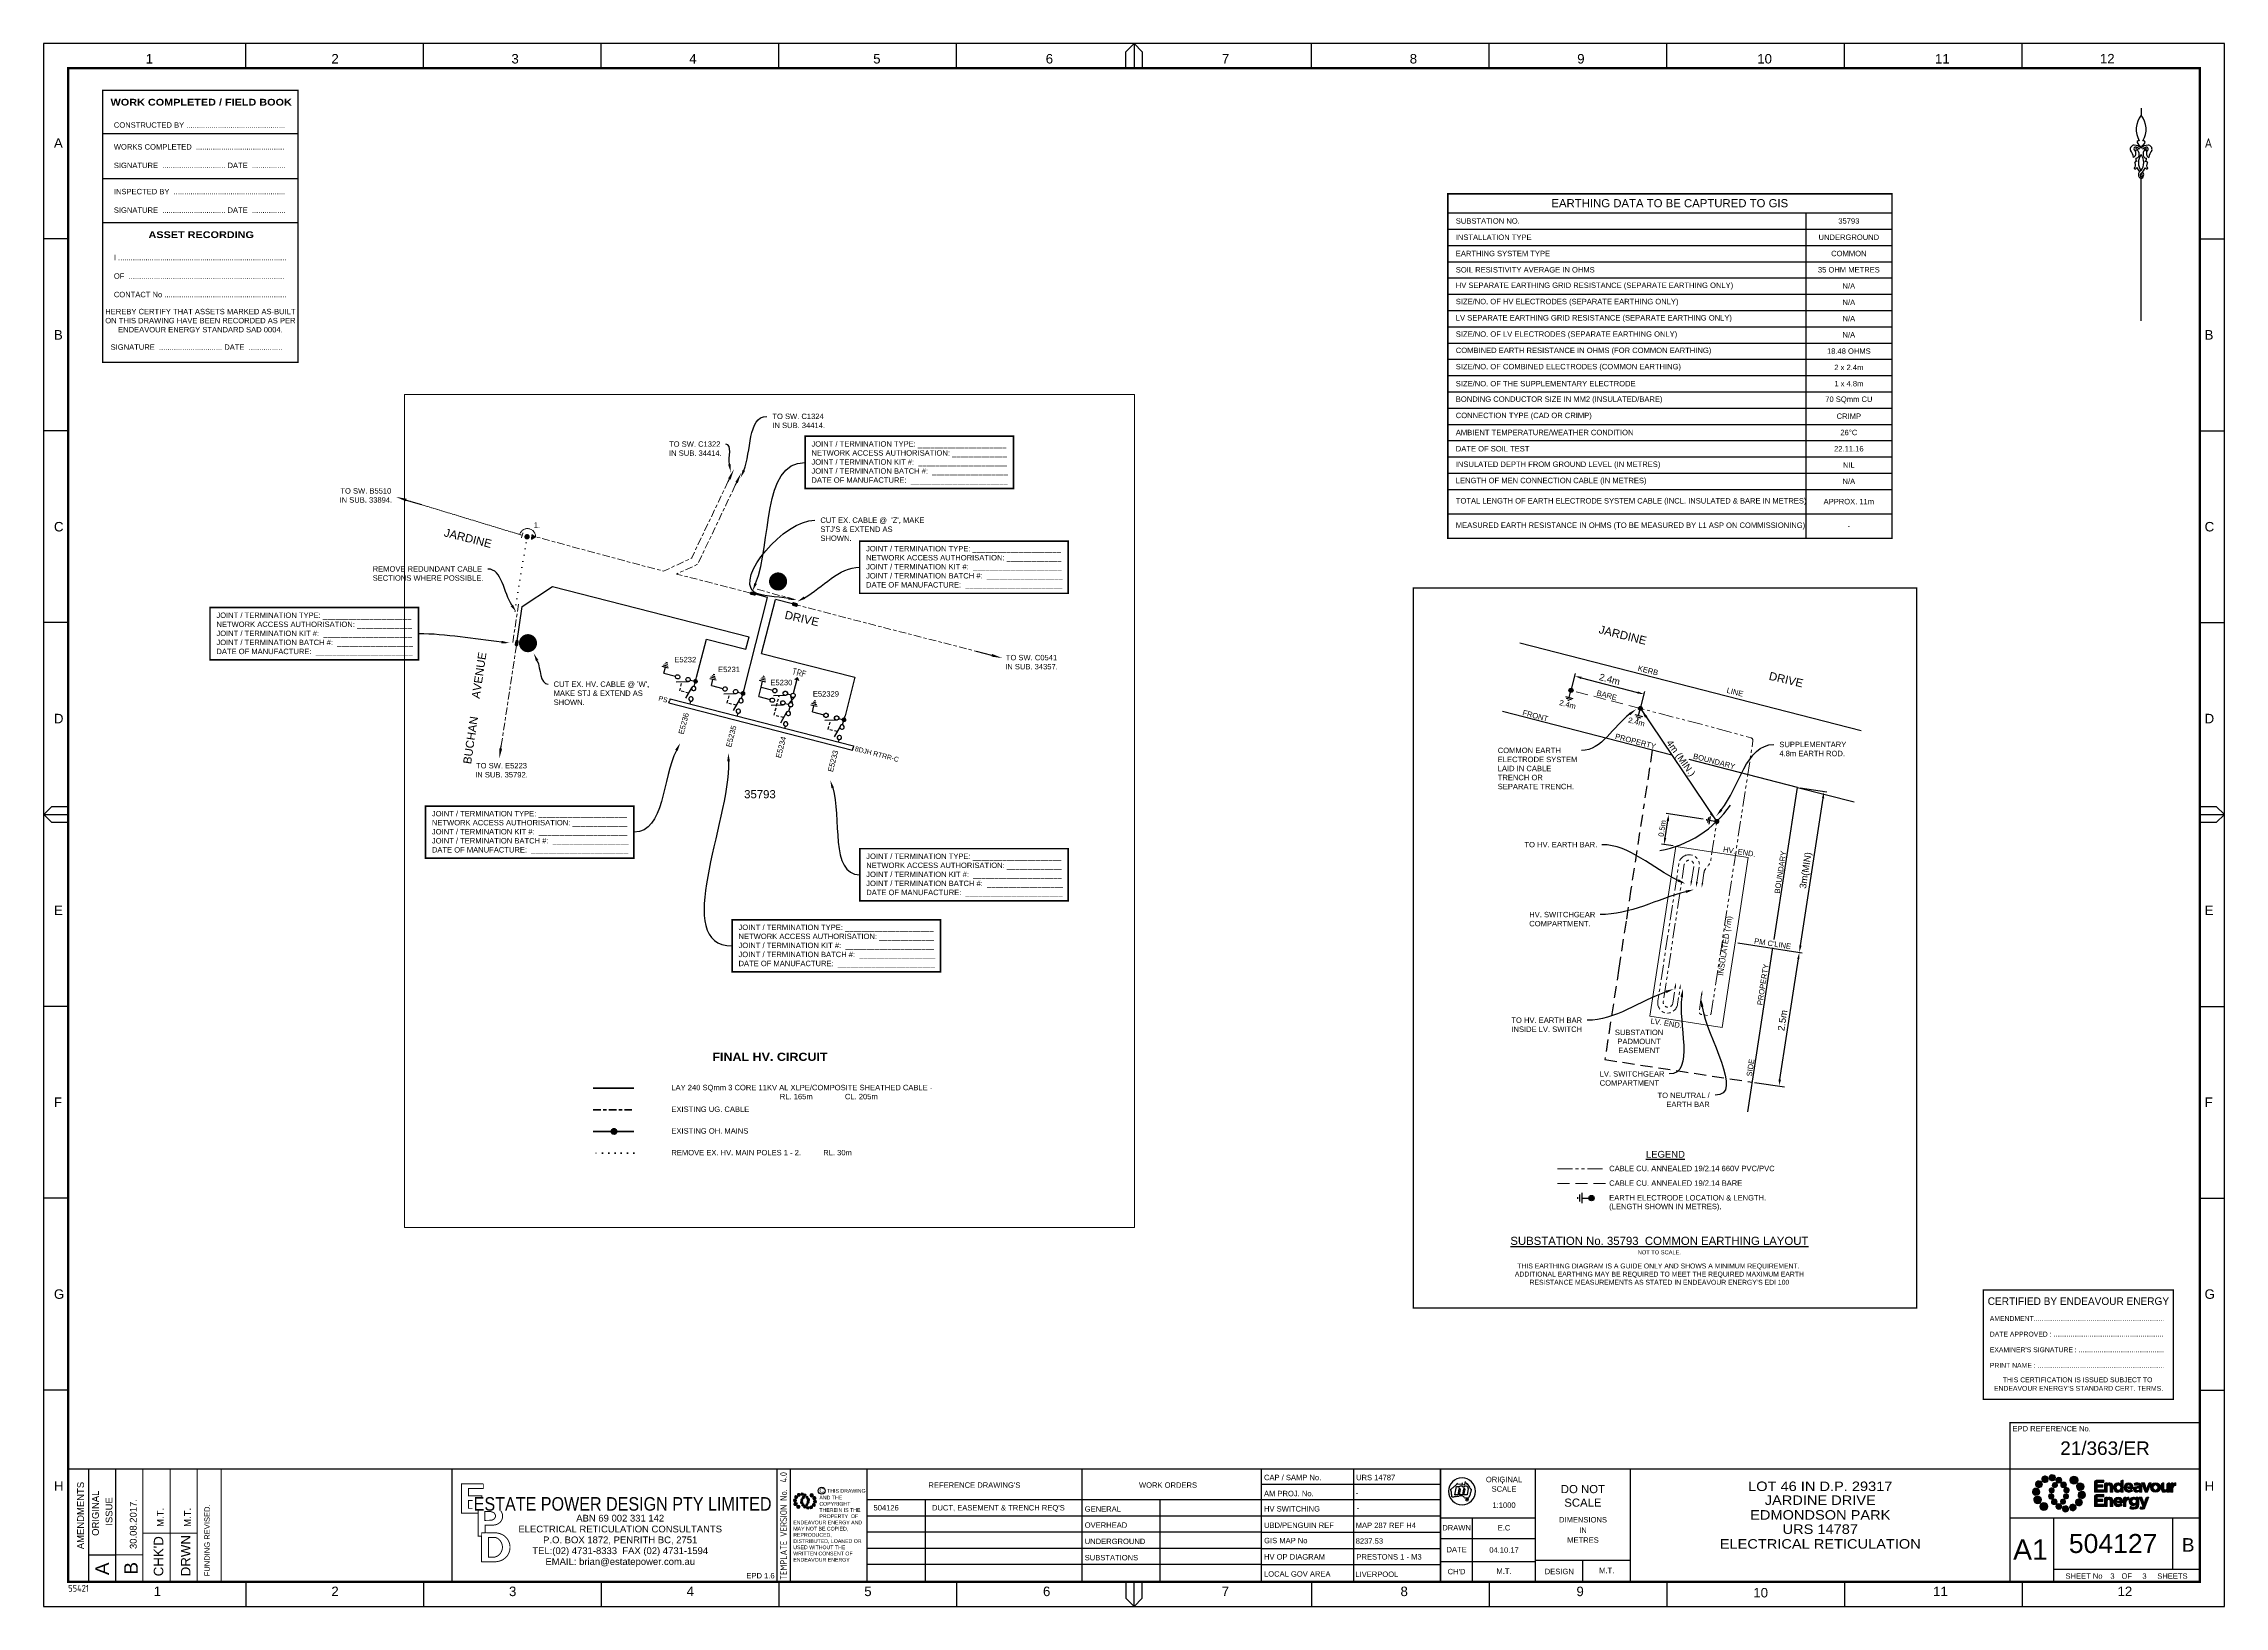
# Paper-space layout 'Retic (3)' of a CAD drawing. Header units: metres. Extents: x 5 to 810, y -4 to 572.
# The model-space entities are those that its viewports show. They can reach past a viewport. Long polylines and large blocks are cut down to what shows.
import ezdxf
from ezdxf import colors
from ezdxf.entities.mleader import LeaderData, LeaderLine
from ezdxf.enums import TextEntityAlignment as Align
from ezdxf.math import Vec2, Vec3

# ---------------------------------------------------------------- set-up
doc = ezdxf.new("R2010")
doc.units = ezdxf.units.M
doc.header["$LTSCALE"] = 0.7
for name, pattern in [('A', [0]), ('Cable Exist OH', [1, 1, 0]), ('Cable Exist UG', [8.2, 4, -1.2, 1.8, -1.2]), ('CENTERX2', [101.6, 63.5, -12.7, 12.7, -12.7]), ('Dash', [5, 3, -2]), ('DASHED', [19.05, 12.7, -6.35]), ('DOT', [6.35, 0, -6.35]), ('PHANTOM2', [31.75, 15.875, -3.175, 3.175, -3.175, 3.175, -3.175])]:
    doc.linetypes.add(name, pattern=pattern)
doc.layers.get('0').update_dxf_attribs({"color": 6})
for name, color, linetype in [('_User Miscellaneous1', 3, 'Continuous'), ('_User Miscellaneous3', 11, 'Continuous'), ('_User_HV_Exist', 7, 'Continuous'), ('Cadastre Roads_SP_EXT', 4, 'Continuous'), ('Equip_HV_NEW', 2, 'Continuous'), ('Equip_SP_HV_NEW', 2, 'Continuous'), ('Mains_HV_EXT', 12, 'Continuous'), ('Mains_HV_NEW_U72', 2, 'Continuous'), ('Notes', 7, 'Continuous'), ('SupportsUG_SP_EXT', 7, 'Continuous')]:
    doc.layers.add(name, color=color, linetype=linetype)
doc.layers.add('_User Miscellaneous5', color=7, linetype='Continuous', lineweight=35)
doc.layers.add('Viewports', color=8, linetype='Continuous', plot=False)
doc.styles.add('ARIAL', font='arial.ttf', dxfattribs={"height": 2})
doc.styles.add('ARIAL 3.0', font='arial.ttf', dxfattribs={"height": 3})
doc.styles.add('iecARIAL', font='arial.ttf', dxfattribs={"height": 2})
doc.styles.add('iecISOCP', font='isocp.shx')
doc.styles.add('IESYMBOL1', font='isocp.shx')
doc.styles.add('POLE_LABEL', font='arial.ttf')
doc.styles.get("Standard").update_dxf_attribs({"font": 'arial.ttf'})
doc.styles.add('style1', font='iso3098b.shx')
doc.styles.add('STYLE2', font='')
doc.styles.add('SWG_LABEL', font='arial.ttf')
doc.styles.add('SWITCH_LABEL', font='arial.ttf', dxfattribs={"height": 2.5})
doc.styles.get('STYLE2').set_extended_font_data('Arial Black')
doc.linetypes.add('Cable New UG', pattern='A,8,-1,["x",style1,S=3.5,R=0,X=0.35,Y=-1],-3.5', length=12.5)

# ---------------------------------------------------------------- blocks, each defined once
blk = doc.blocks.new('EE_LOGO_SMALL')
at = {"layer": 'Notes'}
h = blk.add_hatch(color=256, dxfattribs=at)
edge = h.paths.add_edge_path()
edge.add_spline(control_points=[(-8.4, 2), (-9.2, 2), (-9.8, 1.4), (-9.8, 0.7), (-9.9, -0.1), (-9.3, -0.7), (-8.6, -0.8), (-7.8, -0.8), (-7.2, -0.2), (-7.1, 0.5), (-7.1, 1.3), (-7.7, 1.9), (-8.4, 2)], knot_values=[0, 0, 0, 0, 1, 1, 1, 2, 2, 2, 3, 3, 3, 4, 4, 4, 4], degree=3, periodic=0)
h = blk.add_hatch(color=256, dxfattribs=at)
edge = h.paths.add_edge_path()
edge.add_spline(control_points=[(-6.8, 4.5), (-7.4, 4.8), (-8.2, 4.6), (-8.6, 4), (-8.9, 3.4), (-8.7, 2.6), (-8.1, 2.2), (-7.5, 1.9), (-6.7, 2.1), (-6.3, 2.7), (-6, 3.3), (-6.2, 4.1), (-6.8, 4.5)], knot_values=[0, 0, 0, 0, 1, 1, 1, 2, 2, 2, 3, 3, 3, 4, 4, 4, 4], degree=3, periodic=0)
h = blk.add_hatch(color=256, dxfattribs=at)
edge = h.paths.add_edge_path()
edge.add_spline(control_points=[(-4.2, 5.9), (-4.6, 6.5), (-5.3, 6.6), (-5.9, 6.3), (-6.4, 5.9), (-6.6, 5.1), (-6.2, 4.6), (-5.9, 4), (-5.1, 3.8), (-4.6, 4.2), (-4, 4.6), (-3.8, 5.3), (-4.2, 5.9)], knot_values=[0, 0, 0, 0, 1, 1, 1, 2, 2, 2, 3, 3, 3, 4, 4, 4, 4], degree=3, periodic=0)
h = blk.add_hatch(color=256, dxfattribs=at)
edge = h.paths.add_edge_path()
edge.add_spline(control_points=[(-1.3, 5.9), (-1.4, 6.5), (-2, 7), (-2.6, 6.9), (-3.3, 6.9), (-3.7, 6.3), (-3.7, 5.6), (-3.6, 5), (-3, 4.5), (-2.4, 4.6), (-1.7, 4.7), (-1.3, 5.2), (-1.3, 5.9)], knot_values=[0, 0, 0, 0, 1, 1, 1, 2, 2, 2, 3, 3, 3, 4, 4, 4, 4], degree=3, periodic=0)
h = blk.add_hatch(color=256, dxfattribs=at)
edge = h.paths.add_edge_path()
edge.add_spline(control_points=[(-2.5, 2.1), (-3, 2.2), (-3.5, 1.9), (-3.6, 1.3), (-3.7, 0.8), (-3.4, 0.3), (-2.9, 0.2), (-2.4, 0.1), (-1.9, 0.4), (-1.8, 0.9), (-1.7, 1.5), (-2, 2), (-2.5, 2.1)], knot_values=[0, 0, 0, 0, 1, 1, 1, 2, 2, 2, 3, 3, 3, 4, 4, 4, 4], degree=3, periodic=0)
h = blk.add_hatch(color=256, dxfattribs=at)
edge = h.paths.add_edge_path()
edge.add_spline(control_points=[(1, 4.9), (1, 4.3), (0.5, 3.8), (-0.1, 3.8), (-0.7, 3.8), (-1.2, 4.3), (-1.2, 4.9), (-1.2, 5.5), (-0.7, 6), (-0.1, 6), (0.5, 6), (1, 5.5), (1, 4.9)], knot_values=[0, 0, 0, 0, 1, 1, 1, 2, 2, 2, 3, 3, 3, 4, 4, 4, 4], degree=3, periodic=0)
edge = h.paths.add_edge_path()
edge.add_spline(control_points=[(-1.4, 4), (-1.9, 4.1), (-2.4, 3.8), (-2.5, 3.3), (-2.6, 2.7), (-2.3, 2.2), (-1.8, 2.1), (-1.3, 2), (-0.7, 2.3), (-0.6, 2.9), (-0.5, 3.4), (-0.9, 3.9), (-1.4, 4)], knot_values=[0, 0, 0, 0, 1, 1, 1, 2, 2, 2, 3, 3, 3, 4, 4, 4, 4], degree=3, periodic=0)
h = blk.add_hatch(color=256, dxfattribs=at)
edge = h.paths.add_edge_path()
edge.add_spline(control_points=[(2.3, 2.4), (2.8, 2.8), (2.8, 3.4), (2.4, 3.9), (2, 4.3), (1.4, 4.3), (0.9, 3.9), (0.5, 3.6), (0.5, 2.9), (0.9, 2.5), (1.2, 2), (1.9, 2), (2.3, 2.4)], knot_values=[0, 0, 0, 0, 1, 1, 1, 2, 2, 2, 3, 3, 3, 4, 4, 4, 4], degree=3, periodic=0)
edge = h.paths.add_edge_path()
edge.add_spline(control_points=[(1, 4.9), (1, 4.3), (0.5, 3.8), (-0.1, 3.8), (-0.7, 3.8), (-1.2, 4.3), (-1.2, 4.9), (-1.2, 5.5), (-0.7, 6), (-0.1, 6), (0.5, 6), (1, 5.5), (1, 4.9)], knot_values=[0, 0, 0, 0, 1, 1, 1, 2, 2, 2, 3, 3, 3, 4, 4, 4, 4], degree=3, periodic=0)
h = blk.add_hatch(color=256, dxfattribs=at)
edge = h.paths.add_edge_path()
edge.add_spline(control_points=[(1, 4.9), (1, 4.3), (0.5, 3.8), (-0.1, 3.8), (-0.7, 3.8), (-1.2, 4.3), (-1.2, 4.9), (-1.2, 5.5), (-0.7, 6), (-0.1, 6), (0.5, 6), (1, 5.5), (1, 4.9)], knot_values=[0, 0, 0, 0, 1, 1, 1, 2, 2, 2, 3, 3, 3, 4, 4, 4, 4], degree=3, periodic=0)
edge = h.paths.add_edge_path(flags=16)
edge.add_spline(control_points=[(1, 4.9), (1, 4.3), (0.5, 3.8), (-0.1, 3.8), (-0.7, 3.8), (-1.2, 4.3), (-1.2, 4.9), (-1.2, 5.5), (-0.7, 6), (-0.1, 6), (0.5, 6), (1, 5.5), (1, 4.9)], knot_values=[0, 0, 0, 0, 1, 1, 1, 2, 2, 2, 3, 3, 3, 4, 4, 4, 4], degree=3, periodic=0)
h = blk.add_hatch(color=256, dxfattribs=at)
edge = h.paths.add_edge_path()
edge.add_spline(control_points=[(3, 0.2), (3.5, 0.3), (3.8, 0.9), (3.7, 1.4), (3.6, 1.9), (3, 2.3), (2.5, 2.1), (1.9, 2), (1.6, 1.4), (1.8, 0.9), (1.9, 0.4), (2.5, 0.1), (3, 0.2)], knot_values=[0, 0, 0, 0, 1, 1, 1, 2, 2, 2, 3, 3, 3, 4, 4, 4, 4], degree=3, periodic=0)
h = blk.add_hatch(color=256, dxfattribs=at)
edge = h.paths.add_edge_path()
edge.add_spline(control_points=[(7, 4.9), (7, 4), (6.3, 3.4), (5.5, 3.4), (4.6, 3.4), (4, 4), (4, 4.9), (4, 5.7), (4.6, 6.4), (5.5, 6.4), (6.3, 6.4), (7, 5.7), (7, 4.9)], knot_values=[0, 0, 0, 0, 1, 1, 1, 2, 2, 2, 3, 3, 3, 4, 4, 4, 4], degree=3, periodic=0)
h = blk.add_hatch(color=256, dxfattribs=at)
edge = h.paths.add_edge_path()
edge.add_spline(control_points=[(8.4, 1.1), (9.1, 1.5), (9.4, 2.3), (9.1, 3), (8.8, 3.7), (7.9, 4.1), (7.2, 3.8), (6.5, 3.4), (6.2, 2.6), (6.5, 1.9), (6.8, 1.2), (7.7, 0.8), (8.4, 1.1)], knot_values=[0, 0, 0, 0, 1, 1, 1, 2, 2, 2, 3, 3, 3, 4, 4, 4, 4], degree=3, periodic=0)
h = blk.add_hatch(color=256, dxfattribs=at)
edge = h.paths.add_edge_path()
edge.add_spline(control_points=[(8.3, -1.9), (9, -1.9), (9.7, -1.4), (9.7, -0.6), (9.7, 0.1), (9.2, 0.8), (8.4, 0.8), (7.7, 0.8), (7, 0.3), (7, -0.5), (6.9, -1.2), (7.5, -1.9), (8.3, -1.9)], knot_values=[0, 0, 0, 0, 1, 1, 1, 2, 2, 2, 3, 3, 3, 4, 4, 4, 4], degree=3, periodic=0)
h = blk.add_hatch(color=256, dxfattribs=at)
edge = h.paths.add_edge_path()
edge.add_spline(control_points=[(-8.5, -1.1), (-9.2, -1.4), (-9.6, -2.3), (-9.3, -3), (-8.9, -3.7), (-8.1, -4), (-7.4, -3.7), (-6.7, -3.4), (-6.3, -2.5), (-6.6, -1.8), (-7, -1.1), (-7.8, -0.8), (-8.5, -1.1)], knot_values=[0, 0, 0, 0, 1, 1, 1, 2, 2, 2, 3, 3, 3, 4, 4, 4, 4], degree=3, periodic=0)
h = blk.add_hatch(color=256, dxfattribs=at)
edge = h.paths.add_edge_path()
edge.add_spline(control_points=[(-7.1, -4.8), (-7.1, -4), (-6.5, -3.3), (-5.6, -3.3), (-4.8, -3.3), (-4.1, -4), (-4.1, -4.8), (-4.1, -5.7), (-4.8, -6.3), (-5.6, -6.3), (-6.5, -6.3), (-7.1, -5.7), (-7.1, -4.8)], knot_values=[0, 0, 0, 0, 1, 1, 1, 2, 2, 2, 3, 3, 3, 4, 4, 4, 4], degree=3, periodic=0)
h = blk.add_hatch(color=256, dxfattribs=at)
edge = h.paths.add_edge_path()
edge.add_spline(control_points=[(-3.1, -0.2), (-3.7, -0.3), (-4, -0.8), (-3.8, -1.4), (-3.7, -1.9), (-3.2, -2.2), (-2.6, -2.1), (-2.1, -1.9), (-1.8, -1.4), (-1.9, -0.9), (-2.1, -0.3), (-2.6, 0), (-3.1, -0.2)], knot_values=[0, 0, 0, 0, 1, 1, 1, 2, 2, 2, 3, 3, 3, 4, 4, 4, 4], degree=3, periodic=0)
h = blk.add_hatch(color=256, dxfattribs=at)
edge = h.paths.add_edge_path()
edge.add_spline(control_points=[(-2.5, -2.3), (-2.9, -2.7), (-3, -3.4), (-2.6, -3.8), (-2.2, -4.2), (-1.5, -4.3), (-1.1, -3.9), (-0.7, -3.5), (-0.6, -2.8), (-1, -2.4), (-1.4, -2), (-2, -1.9), (-2.5, -2.3)], knot_values=[0, 0, 0, 0, 1, 1, 1, 2, 2, 2, 3, 3, 3, 4, 4, 4, 4], degree=3, periodic=0)
h = blk.add_hatch(color=256, dxfattribs=at)
edge = h.paths.add_edge_path()
edge.add_spline(control_points=[(-1.2, -4.8), (-1.2, -4.2), (-0.7, -3.7), (-0.1, -3.7), (0.5, -3.7), (1, -4.2), (1, -4.8), (1, -5.4), (0.5, -5.9), (-0.1, -5.9), (-0.7, -5.9), (-1.2, -5.4), (-1.2, -4.8)], knot_values=[0, 0, 0, 0, 1, 1, 1, 2, 2, 2, 3, 3, 3, 4, 4, 4, 4], degree=3, periodic=0)
h = blk.add_hatch(color=256, dxfattribs=at)
edge = h.paths.add_edge_path()
edge.add_spline(control_points=[(1.2, -3.9), (1.7, -4.1), (2.2, -3.7), (2.3, -3.2), (2.5, -2.7), (2.1, -2.2), (1.6, -2.1), (1.1, -2), (0.6, -2.3), (0.5, -2.8), (0.4, -3.3), (0.7, -3.8), (1.2, -3.9)], knot_values=[0, 0, 0, 0, 1, 1, 1, 2, 2, 2, 3, 3, 3, 4, 4, 4, 4], degree=3, periodic=0)
h = blk.add_hatch(color=256, dxfattribs=at)
edge = h.paths.add_edge_path()
edge.add_spline(control_points=[(1.2, -5.8), (1.3, -6.5), (1.8, -6.9), (2.5, -6.9), (3.1, -6.8), (3.6, -6.2), (3.5, -5.6), (3.4, -5), (2.9, -4.5), (2.2, -4.6), (1.6, -4.6), (1.1, -5.2), (1.2, -5.8)], knot_values=[0, 0, 0, 0, 1, 1, 1, 2, 2, 2, 3, 3, 3, 4, 4, 4, 4], degree=3, periodic=0)
h = blk.add_hatch(color=256, dxfattribs=at)
edge = h.paths.add_edge_path()
edge.add_spline(control_points=[(2.4, -2), (2.9, -2.1), (3.4, -1.8), (3.5, -1.3), (3.6, -0.8), (3.3, -0.3), (2.8, -0.2), (2.2, -0.1), (1.7, -0.4), (1.6, -0.9), (1.5, -1.4), (1.8, -1.9), (2.4, -2)], knot_values=[0, 0, 0, 0, 1, 1, 1, 2, 2, 2, 3, 3, 3, 4, 4, 4, 4], degree=3, periodic=0)
h = blk.add_hatch(color=256, dxfattribs=at)
edge = h.paths.add_edge_path()
edge.add_spline(control_points=[(4, -5.8), (4.4, -6.4), (5.2, -6.6), (5.7, -6.2), (6.3, -5.8), (6.5, -5.1), (6.1, -4.5), (5.7, -4), (5, -3.8), (4.4, -4.2), (3.8, -4.5), (3.7, -5.3), (4, -5.8)], knot_values=[0, 0, 0, 0, 1, 1, 1, 2, 2, 2, 3, 3, 3, 4, 4, 4, 4], degree=3, periodic=0)
h = blk.add_hatch(color=256, dxfattribs=at)
edge = h.paths.add_edge_path()
edge.add_spline(control_points=[(6.7, -4.4), (7.3, -4.8), (8.1, -4.6), (8.4, -4), (8.8, -3.3), (8.6, -2.6), (8, -2.2), (7.3, -1.8), (6.6, -2.1), (6.2, -2.7), (5.8, -3.3), (6, -4.1), (6.7, -4.4)], knot_values=[0, 0, 0, 0, 1, 1, 1, 2, 2, 2, 3, 3, 3, 4, 4, 4, 4], degree=3, periodic=0)
at = {"layer": 'Notes', "lineweight": 0}
for points in [[(1.8, 2.1), (1.8, 2.1)], [(-2, -2.1), (-2, -2.1)]]:
    blk.add_lwpolyline(points, dxfattribs=at)
for points in [[(-8.4, 2), (-9.2, 2), (-9.8, 1.4), (-9.8, 0.7), (-9.9, -0.1), (-9.3, -0.7), (-8.6, -0.8), (-7.8, -0.8), (-7.2, -0.2), (-7.1, 0.5), (-7.1, 1.3), (-7.7, 1.9), (-8.4, 2)], [(-6.8, 4.5), (-7.4, 4.8), (-8.2, 4.6), (-8.6, 4), (-8.9, 3.4), (-8.7, 2.6), (-8.1, 2.2), (-7.5, 1.9), (-6.7, 2.1), (-6.3, 2.7), (-6, 3.3), (-6.2, 4.1), (-6.8, 4.5)], [(-4.2, 5.9), (-4.6, 6.5), (-5.3, 6.6), (-5.9, 6.3), (-6.4, 5.9), (-6.6, 5.1), (-6.2, 4.6), (-5.9, 4), (-5.1, 3.8), (-4.6, 4.2), (-4, 4.6), (-3.8, 5.3), (-4.2, 5.9)], [(-1.3, 5.9), (-1.4, 6.5), (-2, 7), (-2.6, 6.9), (-3.3, 6.9), (-3.7, 6.3), (-3.7, 5.6), (-3.6, 5), (-3, 4.5), (-2.4, 4.6), (-1.7, 4.7), (-1.3, 5.2), (-1.3, 5.9)], [(-2.5, 2.1), (-3, 2.2), (-3.5, 1.9), (-3.6, 1.3), (-3.7, 0.8), (-3.4, 0.3), (-2.9, 0.2), (-2.4, 0.1), (-1.9, 0.4), (-1.8, 0.9), (-1.7, 1.5), (-2, 2), (-2.5, 2.1)], [(-1.4, 4), (-1.9, 4.1), (-2.4, 3.8), (-2.5, 3.3), (-2.6, 2.7), (-2.3, 2.2), (-1.8, 2.1), (-1.3, 2), (-0.7, 2.3), (-0.6, 2.9), (-0.5, 3.4), (-0.9, 3.9), (-1.4, 4)], [(1, 4.9), (1, 4.3), (0.5, 3.8), (-0.1, 3.8), (-0.7, 3.8), (-1.2, 4.3), (-1.2, 4.9), (-1.2, 5.5), (-0.7, 6), (-0.1, 6), (0.5, 6), (1, 5.5), (1, 4.9)], [(1, 4.9), (1, 4.3), (0.5, 3.8), (-0.1, 3.8), (-0.7, 3.8), (-1.2, 4.3), (-1.2, 4.9), (-1.2, 5.5), (-0.7, 6), (-0.1, 6), (0.5, 6), (1, 5.5), (1, 4.9)], [(2.3, 2.4), (2.8, 2.8), (2.8, 3.4), (2.4, 3.9), (2, 4.3), (1.4, 4.3), (0.9, 3.9), (0.5, 3.6), (0.5, 2.9), (0.9, 2.5), (1.2, 2), (1.9, 2), (2.3, 2.4)], [(3, 0.2), (3.5, 0.3), (3.8, 0.9), (3.7, 1.4), (3.6, 1.9), (3, 2.3), (2.5, 2.1), (1.9, 2), (1.6, 1.4), (1.8, 0.9), (1.9, 0.4), (2.5, 0.1), (3, 0.2)], [(7, 4.9), (7, 4), (6.3, 3.4), (5.5, 3.4), (4.6, 3.4), (4, 4), (4, 4.9), (4, 5.7), (4.6, 6.4), (5.5, 6.4), (6.3, 6.4), (7, 5.7), (7, 4.9)], [(8.4, 1.1), (9.1, 1.5), (9.4, 2.3), (9.1, 3), (8.8, 3.7), (7.9, 4.1), (7.2, 3.8), (6.5, 3.4), (6.2, 2.6), (6.5, 1.9), (6.8, 1.2), (7.7, 0.8), (8.4, 1.1)], [(8.3, -1.9), (9, -1.9), (9.7, -1.4), (9.7, -0.6), (9.7, 0.1), (9.2, 0.8), (8.4, 0.8), (7.7, 0.8), (7, 0.3), (7, -0.5), (6.9, -1.2), (7.5, -1.9), (8.3, -1.9)], [(-8.5, -1.1), (-9.2, -1.4), (-9.6, -2.3), (-9.3, -3), (-8.9, -3.7), (-8.1, -4), (-7.4, -3.7), (-6.7, -3.4), (-6.3, -2.5), (-6.6, -1.8), (-7, -1.1), (-7.8, -0.8), (-8.5, -1.1)], [(-7.1, -4.8), (-7.1, -4), (-6.5, -3.3), (-5.6, -3.3), (-4.8, -3.3), (-4.1, -4), (-4.1, -4.8), (-4.1, -5.7), (-4.8, -6.3), (-5.6, -6.3), (-6.5, -6.3), (-7.1, -5.7), (-7.1, -4.8)], [(-3.1, -0.2), (-3.7, -0.3), (-4, -0.8), (-3.8, -1.4), (-3.7, -1.9), (-3.2, -2.2), (-2.6, -2.1), (-2.1, -1.9), (-1.8, -1.4), (-1.9, -0.9), (-2.1, -0.3), (-2.6, 0), (-3.1, -0.2)], [(-2.5, -2.3), (-2.9, -2.7), (-3, -3.4), (-2.6, -3.8), (-2.2, -4.2), (-1.5, -4.3), (-1.1, -3.9), (-0.7, -3.5), (-0.6, -2.8), (-1, -2.4), (-1.4, -2), (-2, -1.9), (-2.5, -2.3)], [(-1.2, -4.8), (-1.2, -4.2), (-0.7, -3.7), (-0.1, -3.7), (0.5, -3.7), (1, -4.2), (1, -4.8), (1, -5.4), (0.5, -5.9), (-0.1, -5.9), (-0.7, -5.9), (-1.2, -5.4), (-1.2, -4.8)], [(1.2, -3.9), (1.7, -4.1), (2.2, -3.7), (2.3, -3.2), (2.5, -2.7), (2.1, -2.2), (1.6, -2.1), (1.1, -2), (0.6, -2.3), (0.5, -2.8), (0.4, -3.3), (0.7, -3.8), (1.2, -3.9)], [(1.2, -5.8), (1.3, -6.5), (1.8, -6.9), (2.5, -6.9), (3.1, -6.8), (3.6, -6.2), (3.5, -5.6), (3.4, -5), (2.9, -4.5), (2.2, -4.6), (1.6, -4.6), (1.1, -5.2), (1.2, -5.8)], [(2.4, -2), (2.9, -2.1), (3.4, -1.8), (3.5, -1.3), (3.6, -0.8), (3.3, -0.3), (2.8, -0.2), (2.2, -0.1), (1.7, -0.4), (1.6, -0.9), (1.5, -1.4), (1.8, -1.9), (2.4, -2)], [(4, -5.8), (4.4, -6.4), (5.2, -6.6), (5.7, -6.2), (6.3, -5.8), (6.5, -5.1), (6.1, -4.5), (5.7, -4), (5, -3.8), (4.4, -4.2), (3.8, -4.5), (3.7, -5.3), (4, -5.8)], [(6.7, -4.4), (7.3, -4.8), (8.1, -4.6), (8.4, -4), (8.8, -3.3), (8.6, -2.6), (8, -2.2), (7.3, -1.8), (6.6, -2.1), (6.2, -2.7), (5.8, -3.3), (6, -4.1), (6.7, -4.4)]]:
    blk.add_open_spline(points, degree=3, knots=[0, 0, 0, 0, 1, 1, 1, 2, 2, 2, 3, 3, 3, 4, 4, 4, 4], dxfattribs=at)
blk = doc.blocks.new('EE_COPYRIGHT_A1')
at = {"layer": 'Notes'}
blk.add_circle((9.53, -0.82), 1.15, dxfattribs=at)
at = {"xscale": 0.4, "yscale": 0.4, "zscale": 0.4}
blk.add_blockref('EE_LOGO_SMALL', (3.96, -4.29), dxfattribs=at)
at = {"layer": 'Notes', "insert": (0, 0), "char_height": 1.25, "width": 24.1208, "attachment_point": 1, "style": 'ARIAL'}
blk.add_mtext('\\pt8.75;               ^I{\\H1.2x;C } THIS DRAWING\\P\\pi-8.75,l8.75,t8.75,20;       ^IAND THE ^I\\P\\pi0,t8.75;COPYRIGHT\\P\\pi-8.75,t1.25,8.75;^I^ITHEREIN IS THE PROPERTY  OF \\P\\pi0,l0,t1.25;ENDEAVOUR ENERGY AND MAY NOT BE COPIED, REPRODUCED, DISTRIBUTED, LOANED OR USED WITHOUT THE WRITTEN CONSENT OF ENDEAVOUR ENERGY', dxfattribs=at)
blk = doc.blocks.new('A1_FRAME_TITLE')
at = {"layer": '_User Miscellaneous1'}
h = blk.add_hatch(color=256, dxfattribs=at)
edge = h.paths.add_edge_path()
edge.add_spline(control_points=[(749.39, 41.77), (748.64, 41.81), (748, 41.24), (747.96, 40.49), (747.92, 39.74), (748.49, 39.1), (749.24, 39.06), (749.98, 39.02), (750.62, 39.59), (750.67, 40.34), (750.71, 41.08), (750.14, 41.72), (749.39, 41.77)], knot_values=[0, 0, 0, 0, 1, 1, 1, 2, 2, 2, 3, 3, 3, 4, 4, 4, 4], degree=3, periodic=0)
h = blk.add_hatch(color=256, dxfattribs=at)
edge = h.paths.add_edge_path()
edge.add_spline(control_points=[(751, 44.28), (750.38, 44.64), (749.59, 44.43), (749.24, 43.82), (748.88, 43.2), (749.09, 42.42), (749.7, 42.06), (750.31, 41.7), (751.1, 41.91), (751.46, 42.52), (751.82, 43.14), (751.61, 43.93), (751, 44.28)], knot_values=[0, 0, 0, 0, 1, 1, 1, 2, 2, 2, 3, 3, 3, 4, 4, 4, 4], degree=3, periodic=0)
h = blk.add_hatch(color=256, dxfattribs=at)
edge = h.paths.add_edge_path()
edge.add_spline(control_points=[(753.61, 45.7), (753.25, 46.27), (752.49, 46.44), (751.92, 46.07), (751.35, 45.7), (751.19, 44.95), (751.55, 44.38), (751.92, 43.81), (752.68, 43.65), (753.24, 44.01), (753.81, 44.38), (753.98, 45.14), (753.61, 45.7)], knot_values=[0, 0, 0, 0, 1, 1, 1, 2, 2, 2, 3, 3, 3, 4, 4, 4, 4], degree=3, periodic=0)
h = blk.add_hatch(color=256, dxfattribs=at)
edge = h.paths.add_edge_path()
edge.add_spline(control_points=[(755.3, 41.89), (754.79, 42), (754.28, 41.67), (754.17, 41.16), (754.06, 40.65), (754.39, 40.15), (754.9, 40.04), (755.41, 39.92), (755.91, 40.25), (756.02, 40.76), (756.13, 41.27), (755.81, 41.78), (755.3, 41.89)], knot_values=[0, 0, 0, 0, 1, 1, 1, 2, 2, 2, 3, 3, 3, 4, 4, 4, 4], degree=3, periodic=0)
h = blk.add_hatch(color=256, dxfattribs=at)
edge = h.paths.add_edge_path()
edge.add_spline(control_points=[(756.45, 45.69), (756.39, 46.33), (755.82, 46.8), (755.18, 46.73), (754.54, 46.67), (754.08, 46.1), (754.14, 45.46), (754.21, 44.82), (754.78, 44.36), (755.41, 44.42), (756.06, 44.49), (756.52, 45.06), (756.45, 45.69)], knot_values=[0, 0, 0, 0, 1, 1, 1, 2, 2, 2, 3, 3, 3, 4, 4, 4, 4], degree=3, periodic=0)
h = blk.add_hatch(color=256, dxfattribs=at)
edge = h.paths.add_edge_path()
edge.add_spline(control_points=[(758.81, 44.69), (758.81, 44.09), (758.33, 43.6), (757.73, 43.6), (757.13, 43.6), (756.64, 44.09), (756.64, 44.69), (756.64, 45.29), (757.13, 45.78), (757.73, 45.78), (758.33, 45.78), (758.81, 45.29), (758.81, 44.69)], knot_values=[0, 0, 0, 0, 1, 1, 1, 2, 2, 2, 3, 3, 3, 4, 4, 4, 4], degree=3, periodic=0)
edge = h.paths.add_edge_path()
edge.add_spline(control_points=[(756.44, 43.8), (755.93, 43.91), (755.42, 43.58), (755.31, 43.07), (755.2, 42.56), (755.53, 42.06), (756.04, 41.95), (756.55, 41.84), (757.05, 42.16), (757.16, 42.67), (757.27, 43.18), (756.95, 43.69), (756.44, 43.8)], knot_values=[0, 0, 0, 0, 1, 1, 1, 2, 2, 2, 3, 3, 3, 4, 4, 4, 4], degree=3, periodic=0)
h = blk.add_hatch(color=256, dxfattribs=at)
edge = h.paths.add_edge_path()
edge.add_spline(control_points=[(760.14, 42.19), (760.57, 42.58), (760.61, 43.24), (760.22, 43.67), (759.83, 44.1), (759.17, 44.14), (758.74, 43.75), (758.31, 43.37), (758.27, 42.71), (758.66, 42.28), (759.04, 41.84), (759.7, 41.81), (760.14, 42.19)], knot_values=[0, 0, 0, 0, 1, 1, 1, 2, 2, 2, 3, 3, 3, 4, 4, 4, 4], degree=3, periodic=0)
edge = h.paths.add_edge_path()
edge.add_spline(control_points=[(758.81, 44.69), (758.81, 44.09), (758.33, 43.6), (757.73, 43.6), (757.13, 43.6), (756.64, 44.09), (756.64, 44.69), (756.64, 45.29), (757.13, 45.78), (757.73, 45.78), (758.33, 45.78), (758.81, 45.29), (758.81, 44.69)], knot_values=[0, 0, 0, 0, 1, 1, 1, 2, 2, 2, 3, 3, 3, 4, 4, 4, 4], degree=3, periodic=0)
h = blk.add_hatch(color=256, dxfattribs=at)
edge = h.paths.add_edge_path()
edge.add_spline(control_points=[(758.81, 44.69), (758.82, 44.09), (758.33, 43.6), (757.73, 43.6), (757.13, 43.6), (756.64, 44.09), (756.64, 44.69), (756.64, 45.29), (757.13, 45.78), (757.73, 45.78), (758.33, 45.78), (758.82, 45.29), (758.81, 44.69)], knot_values=[0, 0, 0, 0, 1, 1, 1, 2, 2, 2, 3, 3, 3, 4, 4, 4, 4], degree=3, periodic=0)
edge = h.paths.add_edge_path(flags=16)
edge.add_spline(control_points=[(758.81, 44.69), (758.81, 44.09), (758.33, 43.6), (757.73, 43.6), (757.13, 43.6), (756.64, 44.09), (756.64, 44.69), (756.64, 45.29), (757.13, 45.78), (757.73, 45.78), (758.33, 45.78), (758.81, 45.29), (758.81, 44.69)], knot_values=[0, 0, 0, 0, 1, 1, 1, 2, 2, 2, 3, 3, 3, 4, 4, 4, 4], degree=3, periodic=0)
h = blk.add_hatch(color=256, dxfattribs=at)
edge = h.paths.add_edge_path()
edge.add_spline(control_points=[(760.79, 40.01), (761.32, 40.15), (761.63, 40.69), (761.5, 41.23), (761.36, 41.76), (760.81, 42.08), (760.28, 41.93), (759.75, 41.79), (759.43, 41.25), (759.57, 40.72), (759.71, 40.19), (760.25, 39.87), (760.79, 40.01)], knot_values=[0, 0, 0, 0, 1, 1, 1, 2, 2, 2, 3, 3, 3, 4, 4, 4, 4], degree=3, periodic=0)
h = blk.add_hatch(color=256, dxfattribs=at)
edge = h.paths.add_edge_path()
edge.add_spline(control_points=[(764.79, 44.69), (764.79, 43.86), (764.12, 43.18), (763.28, 43.18), (762.45, 43.18), (761.77, 43.86), (761.77, 44.69), (761.77, 45.52), (762.45, 46.2), (763.28, 46.2), (764.12, 46.2), (764.79, 45.52), (764.79, 44.69)], knot_values=[0, 0, 0, 0, 1, 1, 1, 2, 2, 2, 3, 3, 3, 4, 4, 4, 4], degree=3, periodic=0)
h = blk.add_hatch(color=256, dxfattribs=at)
edge = h.paths.add_edge_path()
edge.add_spline(control_points=[(766.18, 40.96), (766.9, 41.27), (767.23, 42.12), (766.91, 42.84), (766.59, 43.56), (765.75, 43.89), (765.03, 43.57), (764.31, 43.25), (763.98, 42.41), (764.3, 41.69), (764.61, 40.97), (765.46, 40.64), (766.18, 40.96)], knot_values=[0, 0, 0, 0, 1, 1, 1, 2, 2, 2, 3, 3, 3, 4, 4, 4, 4], degree=3, periodic=0)
h = blk.add_hatch(color=256, dxfattribs=at)
edge = h.paths.add_edge_path()
edge.add_spline(control_points=[(766.07, 37.91), (766.81, 37.87), (767.45, 38.44), (767.5, 39.18), (767.54, 39.93), (766.97, 40.57), (766.22, 40.61), (765.47, 40.66), (764.83, 40.09), (764.79, 39.34), (764.75, 38.59), (765.32, 37.95), (766.07, 37.91)], knot_values=[0, 0, 0, 0, 1, 1, 1, 2, 2, 2, 3, 3, 3, 4, 4, 4, 4], degree=3, periodic=0)
h = blk.add_hatch(color=256, dxfattribs=at)
edge = h.paths.add_edge_path()
edge.add_spline(control_points=[(770.88, 40.27), (770.88, 40.27), (770.88, 44.08), (770.88, 44.13), (770.87, 44.18), (770.88, 44.69), (771.43, 44.69), (771.99, 44.69), (774.24, 44.69), (774.24, 44.69), (774.24, 44.69), (774.24, 43.82), (774.24, 43.82), (774.24, 43.82), (771.84, 43.82), (771.84, 43.82), (771.84, 43.82), (771.84, 42.93), (771.84, 42.93), (771.84, 42.93), (773.93, 42.93), (773.93, 42.93), (773.93, 42.93), (773.93, 42.06), (773.93, 42.06), (773.93, 42.06), (771.84, 42.06), (771.84, 42.06), (771.84, 42.06), (771.84, 41.13), (771.84, 41.13), (771.84, 41.13), (774.24, 41.13), (774.24, 41.13), (774.24, 41.13), (774.24, 40.27), (774.24, 40.27), (774.24, 40.27), (770.88, 40.27), (770.88, 40.27)], knot_values=[0, 0, 0, 0, 1, 1, 1, 2, 2, 2, 3, 3, 3, 4, 4, 4, 5, 5, 5, 6, 6, 6, 7, 7, 7, 8, 8, 8, 9, 9, 9, 10, 10, 10, 11, 11, 11, 12, 12, 12, 13, 13, 13, 13], degree=3, periodic=0)
h = blk.add_hatch(color=256, dxfattribs=at)
edge = h.paths.add_edge_path()
edge.add_spline(control_points=[(776.67, 40.27), (776.67, 40.27), (776.67, 42.16), (776.67, 42.16), (776.67, 42.61), (776.46, 42.85), (776.09, 42.85), (775.72, 42.85), (775.49, 42.61), (775.49, 42.16), (775.49, 42.16), (775.49, 40.27), (775.49, 40.27), (775.49, 40.27), (774.53, 40.27), (774.53, 40.27), (774.53, 40.27), (774.53, 43.04), (774.53, 43.1), (774.53, 43.16), (774.53, 43.65), (775.09, 43.65), (775.49, 43.65), (775.49, 43.65), (775.49, 43.65), (775.49, 43.65), (775.49, 43.17), (775.49, 43.17), (775.71, 43.46), (776, 43.72), (776.48, 43.72), (777.21, 43.72), (777.63, 43.24), (777.63, 42.46), (777.63, 42.46), (777.63, 40.27), (777.63, 40.27), (777.63, 40.27), (776.67, 40.27), (776.67, 40.27)], knot_values=[0, 0, 0, 0, 1, 1, 1, 2, 2, 2, 3, 3, 3, 4, 4, 4, 5, 5, 5, 6, 6, 6, 7, 7, 7, 8, 8, 8, 9, 9, 9, 10, 10, 10, 11, 11, 11, 12, 12, 12, 13, 13, 13, 13], degree=3, periodic=0)
h = blk.add_hatch(color=256, dxfattribs=at)
edge = h.paths.add_edge_path(flags=16)
edge.add_spline(control_points=[(780.53, 41.96), (780.53, 42.52), (780.15, 42.9), (779.71, 42.9), (779.26, 42.9), (778.88, 42.53), (778.88, 41.96), (778.88, 41.96), (778.88, 41.95), (778.88, 41.95), (778.88, 41.39), (779.26, 41.01), (779.71, 41.01), (780.15, 41.01), (780.53, 41.39), (780.53, 41.95), (780.53, 41.95), (780.53, 41.96), (780.53, 41.96)], knot_values=[0, 0, 0, 0, 1, 1, 1, 2, 2, 2, 3, 3, 3, 4, 4, 4, 5, 5, 5, 6, 6, 6, 6], degree=3, periodic=0)
edge = h.paths.add_edge_path()
edge.add_spline(control_points=[(780.51, 40.27), (780.51, 40.27), (780.51, 40.75), (780.51, 40.75), (780.28, 40.43), (779.96, 40.2), (779.46, 40.2), (778.67, 40.2), (777.92, 40.82), (777.92, 41.95), (777.92, 41.95), (777.92, 41.96), (777.92, 41.96), (777.92, 43.09), (778.66, 43.71), (779.46, 43.71), (779.97, 43.71), (780.29, 43.48), (780.51, 43.21), (780.51, 43.21), (780.51, 44.09), (780.51, 44.13), (780.51, 44.17), (780.52, 44.69), (781.07, 44.69), (781.46, 44.69), (781.47, 44.69), (781.47, 44.69), (781.47, 44.69), (781.47, 40.27), (781.47, 40.27), (781.47, 40.27), (780.51, 40.27), (780.51, 40.27)], knot_values=[0, 0, 0, 0, 1, 1, 1, 2, 2, 2, 3, 3, 3, 4, 4, 4, 5, 5, 5, 6, 6, 6, 7, 7, 7, 8, 8, 8, 9, 9, 9, 10, 10, 10, 11, 11, 11, 11], degree=3, periodic=0)
h = blk.add_hatch(color=256, dxfattribs=at)
edge = h.paths.add_edge_path()
edge.add_spline(control_points=[(783.41, 43.72), (782.43, 43.72), (781.74, 42.92), (781.74, 41.96), (781.74, 41.96), (781.74, 41.94), (781.74, 41.94), (781.74, 40.91), (782.49, 40.2), (783.51, 40.2), (784.12, 40.2), (784.58, 40.44), (784.89, 40.83), (784.89, 40.83), (784.34, 41.31), (784.34, 41.31), (784.08, 41.07), (783.84, 40.97), (783.52, 40.97), (783.06, 40.96), (782.73, 41.32), (782.68, 41.69), (782.64, 42.01), (782.66, 42.12), (782.68, 42.26), (782.74, 42.68), (783.02, 42.95), (783.41, 42.95), (783.82, 42.95), (784.07, 42.66), (784.13, 42.23), (784.13, 42.23), (782.87, 42.23), (782.87, 42.23), (782.87, 42.23), (782.84, 41.63), (783.37, 41.63), (783.9, 41.63), (785.05, 41.63), (785.05, 41.63), (785.06, 41.72), (785.06, 41.77), (785.06, 41.87), (785.06, 41.87), (785.06, 41.88), (785.06, 41.88), (785.06, 42.84), (784.54, 43.72), (783.41, 43.72)], knot_values=[0, 0, 0, 0, 1, 1, 1, 2, 2, 2, 3, 3, 3, 4, 4, 4, 5, 5, 5, 6, 6, 6, 7, 7, 7, 8, 8, 8, 9, 9, 9, 10, 10, 10, 11, 11, 11, 12, 12, 12, 13, 13, 13, 14, 14, 14, 15, 15, 15, 16, 16, 16, 16], degree=3, periodic=0)
h = blk.add_hatch(color=256, dxfattribs=at)
edge = h.paths.add_edge_path(flags=16)
edge.add_spline(control_points=[(787.42, 41.63), (787.26, 41.71), (787.04, 41.76), (786.81, 41.76), (786.4, 41.76), (786.14, 41.59), (786.14, 41.29), (786.14, 41.29), (786.14, 41.28), (786.14, 41.28), (786.14, 41.02), (786.36, 40.87), (786.67, 40.87), (787.12, 40.87), (787.42, 41.11), (787.42, 41.46), (787.42, 41.46), (787.42, 41.63), (787.42, 41.63)], knot_values=[0, 0, 0, 0, 1, 1, 1, 2, 2, 2, 3, 3, 3, 4, 4, 4, 5, 5, 5, 6, 6, 6, 6], degree=3, periodic=0)
edge = h.paths.add_edge_path()
edge.add_spline(control_points=[(787.4, 40.27), (787.4, 40.27), (787.4, 40.64), (787.4, 40.64), (787.17, 40.38), (786.85, 40.21), (786.38, 40.21), (785.74, 40.21), (785.22, 40.57), (785.22, 41.24), (785.22, 41.24), (785.22, 41.25), (785.22, 41.25), (785.22, 41.99), (785.78, 42.33), (786.58, 42.33), (786.92, 42.33), (787.17, 42.28), (787.41, 42.19), (787.41, 42.19), (787.41, 42.25), (787.41, 42.25), (787.41, 42.65), (787.16, 42.9), (786.68, 42.9), (786.31, 42.9), (786.06, 42.83), (785.75, 42.71), (785.75, 42.71), (785.51, 43.45), (785.51, 43.45), (785.88, 43.61), (786.25, 43.72), (786.82, 43.72), (787.87, 43.72), (788.33, 43.18), (788.33, 42.26), (788.33, 42.26), (788.33, 40.27), (788.33, 40.27), (788.33, 40.27), (787.4, 40.27), (787.4, 40.27)], knot_values=[0, 0, 0, 0, 1, 1, 1, 2, 2, 2, 3, 3, 3, 4, 4, 4, 5, 5, 5, 6, 6, 6, 7, 7, 7, 8, 8, 8, 9, 9, 9, 10, 10, 10, 11, 11, 11, 12, 12, 12, 13, 13, 13, 14, 14, 14, 14], degree=3, periodic=0)
h = blk.add_hatch(color=256, dxfattribs=at)
edge = h.paths.add_edge_path()
edge.add_spline(control_points=[(790.44, 40.27), (790.44, 40.27), (789.57, 40.27), (789.57, 40.27), (789.57, 40.27), (788.23, 43.66), (788.23, 43.66), (788.23, 43.66), (789.25, 43.66), (789.25, 43.66), (789.25, 43.66), (790.01, 41.41), (790.01, 41.41), (790.01, 41.41), (790.59, 43.13), (790.59, 43.13), (790.59, 43.13), (790.75, 43.66), (791.13, 43.66), (791.51, 43.66), (791.77, 43.66), (791.77, 43.66), (791.77, 43.66), (790.44, 40.27), (790.44, 40.27)], knot_values=[0, 0, 0, 0, 1, 1, 1, 2, 2, 2, 3, 3, 3, 4, 4, 4, 5, 5, 5, 6, 6, 6, 7, 7, 7, 8, 8, 8, 8], degree=3, periodic=0)
h = blk.add_hatch(color=256, dxfattribs=at)
edge = h.paths.add_edge_path(flags=16)
edge.add_spline(control_points=[(794.24, 41.99), (794.24, 42.49), (793.88, 42.92), (793.35, 42.92), (792.8, 42.92), (792.48, 42.5), (792.48, 42), (792.48, 42), (792.48, 41.99), (792.48, 41.99), (792.48, 41.49), (792.84, 41.05), (793.37, 41.05), (793.92, 41.05), (794.24, 41.48), (794.24, 41.97), (794.24, 41.97), (794.24, 41.99), (794.24, 41.99)], knot_values=[0, 0, 0, 0, 1, 1, 1, 2, 2, 2, 3, 3, 3, 4, 4, 4, 5, 5, 5, 6, 6, 6, 6], degree=3, periodic=0)
edge = h.paths.add_edge_path()
edge.add_spline(control_points=[(793.35, 40.23), (792.31, 40.23), (791.53, 41), (791.53, 41.97), (791.53, 41.97), (791.53, 41.99), (791.53, 41.99), (791.53, 42.96), (792.31, 43.75), (793.37, 43.75), (794.41, 43.75), (795.19, 42.97), (795.19, 42), (795.19, 42), (795.19, 41.99), (795.19, 41.99), (795.19, 41.01), (794.41, 40.23), (793.35, 40.23)], knot_values=[0, 0, 0, 0, 1, 1, 1, 2, 2, 2, 3, 3, 3, 4, 4, 4, 5, 5, 5, 6, 6, 6, 6], degree=3, periodic=0)
h = blk.add_hatch(color=256, dxfattribs=at)
edge = h.paths.add_edge_path()
edge.add_spline(control_points=[(797.59, 40.27), (797.59, 40.27), (797.59, 40.75), (797.59, 40.75), (797.37, 40.46), (797.09, 40.21), (796.6, 40.21), (795.87, 40.21), (795.45, 40.69), (795.45, 41.46), (795.45, 41.46), (795.45, 43.05), (795.45, 43.1), (795.45, 43.15), (795.45, 43.65), (796, 43.65), (796.41, 43.65), (796.41, 43.65), (796.41, 43.65), (796.41, 43.65), (796.41, 41.77), (796.41, 41.77), (796.41, 41.31), (796.62, 41.08), (796.99, 41.08), (797.36, 41.08), (797.59, 41.31), (797.59, 41.77), (797.59, 41.77), (797.59, 43.03), (797.59, 43.1), (797.59, 43.17), (797.6, 43.65), (798.15, 43.65), (798.55, 43.65), (798.55, 43.65), (798.55, 43.65), (798.55, 43.65), (798.55, 40.27), (798.55, 40.27), (798.55, 40.27), (797.59, 40.27), (797.59, 40.27)], knot_values=[0, 0, 0, 0, 1, 1, 1, 2, 2, 2, 3, 3, 3, 4, 4, 4, 5, 5, 5, 6, 6, 6, 7, 7, 7, 8, 8, 8, 9, 9, 9, 10, 10, 10, 11, 11, 11, 12, 12, 12, 13, 13, 13, 14, 14, 14, 14], degree=3, periodic=0)
h = blk.add_hatch(color=256, dxfattribs=at)
edge = h.paths.add_edge_path()
edge.add_spline(control_points=[(800.82, 42.71), (800.18, 42.71), (799.79, 42.33), (799.79, 41.52), (799.79, 41.52), (799.79, 40.27), (799.79, 40.27), (799.79, 40.27), (798.83, 40.27), (798.83, 40.27), (798.83, 40.27), (798.83, 43.07), (798.83, 43.1), (798.83, 43.13), (798.83, 43.65), (799.39, 43.65), (799.95, 43.65), (799.79, 43.65), (799.79, 43.65), (799.79, 43.65), (799.79, 42.97), (799.79, 42.97), (799.99, 43.44), (800.3, 43.74), (800.87, 43.72), (800.87, 43.72), (800.87, 42.71), (800.87, 42.71), (800.87, 42.71), (800.82, 42.71), (800.82, 42.71)], knot_values=[0, 0, 0, 0, 1, 1, 1, 2, 2, 2, 3, 3, 3, 4, 4, 4, 5, 5, 5, 6, 6, 6, 7, 7, 7, 8, 8, 8, 9, 9, 9, 10, 10, 10, 10], degree=3, periodic=0)
h = blk.add_hatch(color=256, dxfattribs=at)
edge = h.paths.add_edge_path()
edge.add_spline(control_points=[(749.28, 38.72), (748.56, 38.4), (748.23, 37.56), (748.55, 36.84), (748.87, 36.12), (749.71, 35.79), (750.43, 36.11), (751.15, 36.42), (751.48, 37.27), (751.16, 37.99), (750.84, 38.71), (750, 39.04), (749.28, 38.72)], knot_values=[0, 0, 0, 0, 1, 1, 1, 2, 2, 2, 3, 3, 3, 4, 4, 4, 4], degree=3, periodic=0)
h = blk.add_hatch(color=256, dxfattribs=at)
edge = h.paths.add_edge_path()
edge.add_spline(control_points=[(750.66, 34.98), (750.66, 35.82), (751.34, 36.49), (752.17, 36.49), (753.01, 36.49), (753.68, 35.82), (753.68, 34.98), (753.68, 34.15), (753.01, 33.47), (752.17, 33.47), (751.34, 33.47), (750.66, 34.15), (750.66, 34.98)], knot_values=[0, 0, 0, 0, 1, 1, 1, 2, 2, 2, 3, 3, 3, 4, 4, 4, 4], degree=3, periodic=0)
h = blk.add_hatch(color=256, dxfattribs=at)
edge = h.paths.add_edge_path()
edge.add_spline(control_points=[(754.67, 39.67), (754.14, 39.53), (753.82, 38.98), (753.96, 38.45), (754.1, 37.92), (754.65, 37.6), (755.18, 37.74), (755.71, 37.88), (756.03, 38.42), (755.89, 38.95), (755.75, 39.49), (755.2, 39.81), (754.67, 39.67)], knot_values=[0, 0, 0, 0, 1, 1, 1, 2, 2, 2, 3, 3, 3, 4, 4, 4, 4], degree=3, periodic=0)
h = blk.add_hatch(color=256, dxfattribs=at)
edge = h.paths.add_edge_path()
edge.add_spline(control_points=[(755.32, 37.48), (754.89, 37.1), (754.85, 36.44), (755.24, 36), (755.62, 35.57), (756.28, 35.53), (756.72, 35.92), (757.15, 36.3), (757.19, 36.97), (756.8, 37.4), (756.42, 37.83), (755.75, 37.87), (755.32, 37.48)], knot_values=[0, 0, 0, 0, 1, 1, 1, 2, 2, 2, 3, 3, 3, 4, 4, 4, 4], degree=3, periodic=0)
h = blk.add_hatch(color=256, dxfattribs=at)
edge = h.paths.add_edge_path()
edge.add_spline(control_points=[(756.64, 34.98), (756.64, 35.58), (757.13, 36.07), (757.73, 36.07), (758.33, 36.07), (758.81, 35.58), (758.81, 34.98), (758.81, 34.38), (758.33, 33.9), (757.73, 33.9), (757.13, 33.9), (756.64, 34.38), (756.64, 34.98)], knot_values=[0, 0, 0, 0, 1, 1, 1, 2, 2, 2, 3, 3, 3, 4, 4, 4, 4], degree=3, periodic=0)
h = blk.add_hatch(color=256, dxfattribs=at)
edge = h.paths.add_edge_path()
edge.add_spline(control_points=[(759.02, 35.88), (759.53, 35.77), (760.03, 36.09), (760.14, 36.6), (760.25, 37.11), (759.93, 37.61), (759.42, 37.73), (758.91, 37.84), (758.4, 37.51), (758.29, 37), (758.18, 36.49), (758.51, 35.99), (759.02, 35.88)], knot_values=[0, 0, 0, 0, 1, 1, 1, 2, 2, 2, 3, 3, 3, 4, 4, 4, 4], degree=3, periodic=0)
h = blk.add_hatch(color=256, dxfattribs=at)
edge = h.paths.add_edge_path()
edge.add_spline(control_points=[(759, 33.98), (759.07, 33.34), (759.64, 32.88), (760.28, 32.94), (760.91, 33.01), (761.38, 33.58), (761.31, 34.21), (761.25, 34.85), (760.68, 35.32), (760.04, 35.25), (759.4, 35.19), (758.94, 34.62), (759, 33.98)], knot_values=[0, 0, 0, 0, 1, 1, 1, 2, 2, 2, 3, 3, 3, 4, 4, 4, 4], degree=3, periodic=0)
h = blk.add_hatch(color=256, dxfattribs=at)
edge = h.paths.add_edge_path()
edge.add_spline(control_points=[(760.16, 37.79), (760.67, 37.68), (761.17, 38), (761.28, 38.51), (761.39, 39.02), (761.07, 39.53), (760.56, 39.64), (760.05, 39.75), (759.54, 39.42), (759.44, 38.91), (759.32, 38.4), (759.65, 37.9), (760.16, 37.79)], knot_values=[0, 0, 0, 0, 1, 1, 1, 2, 2, 2, 3, 3, 3, 4, 4, 4, 4], degree=3, periodic=0)
h = blk.add_hatch(color=256, dxfattribs=at)
edge = h.paths.add_edge_path()
edge.add_spline(control_points=[(761.85, 33.97), (762.21, 33.4), (762.97, 33.24), (763.54, 33.6), (764.1, 33.97), (764.27, 34.72), (763.9, 35.3), (763.54, 35.86), (762.78, 36.03), (762.21, 35.66), (761.65, 35.3), (761.48, 34.54), (761.85, 33.97)], knot_values=[0, 0, 0, 0, 1, 1, 1, 2, 2, 2, 3, 3, 3, 4, 4, 4, 4], degree=3, periodic=0)
h = blk.add_hatch(color=256, dxfattribs=at)
edge = h.paths.add_edge_path()
edge.add_spline(control_points=[(764.46, 35.39), (765.07, 35.03), (765.86, 35.24), (766.22, 35.85), (766.58, 36.47), (766.37, 37.26), (765.76, 37.61), (765.14, 37.97), (764.36, 37.76), (764, 37.15), (763.64, 36.54), (763.85, 35.75), (764.46, 35.39)], knot_values=[0, 0, 0, 0, 1, 1, 1, 2, 2, 2, 3, 3, 3, 4, 4, 4, 4], degree=3, periodic=0)
h = blk.add_hatch(color=256, dxfattribs=at)
edge = h.paths.add_edge_path()
edge.add_spline(control_points=[(770.88, 34.98), (770.88, 34.98), (770.88, 38.8), (770.88, 38.84), (770.87, 38.89), (770.88, 39.4), (771.43, 39.4), (771.99, 39.41), (774.24, 39.4), (774.24, 39.4), (774.24, 39.4), (774.24, 38.54), (774.24, 38.54), (774.24, 38.54), (771.84, 38.54), (771.84, 38.54), (771.84, 38.54), (771.84, 37.64), (771.84, 37.64), (771.84, 37.64), (773.93, 37.64), (773.93, 37.64), (773.93, 37.64), (773.93, 36.78), (773.93, 36.78), (773.93, 36.78), (771.84, 36.78), (771.84, 36.78), (771.84, 36.78), (771.84, 35.85), (771.84, 35.85), (771.84, 35.85), (774.24, 35.85), (774.24, 35.85), (774.24, 35.85), (774.24, 34.98), (774.24, 34.98), (774.24, 34.98), (770.88, 34.98), (770.88, 34.98)], knot_values=[0, 0, 0, 0, 1, 1, 1, 2, 2, 2, 3, 3, 3, 4, 4, 4, 5, 5, 5, 6, 6, 6, 7, 7, 7, 8, 8, 8, 9, 9, 9, 10, 10, 10, 11, 11, 11, 12, 12, 12, 13, 13, 13, 13], degree=3, periodic=0)
h = blk.add_hatch(color=256, dxfattribs=at)
edge = h.paths.add_edge_path()
edge.add_spline(control_points=[(776.67, 34.98), (776.67, 34.98), (776.67, 36.87), (776.67, 36.87), (776.67, 37.33), (776.46, 37.56), (776.09, 37.56), (775.72, 37.56), (775.49, 37.33), (775.49, 36.87), (775.49, 36.87), (775.49, 34.98), (775.49, 34.98), (775.49, 34.98), (774.53, 34.98), (774.53, 34.98), (774.53, 34.98), (774.53, 37.76), (774.53, 37.81), (774.53, 37.87), (774.53, 38.37), (775.09, 38.37), (775.49, 38.37), (775.49, 38.37), (775.49, 38.37), (775.49, 38.37), (775.49, 37.89), (775.49, 37.89), (775.71, 38.17), (776, 38.43), (776.48, 38.43), (777.21, 38.43), (777.63, 37.95), (777.63, 37.18), (777.63, 37.18), (777.63, 34.98), (777.63, 34.98), (777.63, 34.98), (776.67, 34.98), (776.67, 34.98)], knot_values=[0, 0, 0, 0, 1, 1, 1, 2, 2, 2, 3, 3, 3, 4, 4, 4, 5, 5, 5, 6, 6, 6, 7, 7, 7, 8, 8, 8, 9, 9, 9, 10, 10, 10, 11, 11, 11, 12, 12, 12, 13, 13, 13, 13], degree=3, periodic=0)
h = blk.add_hatch(color=256, dxfattribs=at)
edge = h.paths.add_edge_path()
edge.add_spline(control_points=[(779.59, 38.43), (778.61, 38.43), (777.92, 37.64), (777.92, 36.67), (777.92, 36.67), (777.92, 36.66), (777.92, 36.66), (777.92, 35.62), (778.67, 34.91), (779.69, 34.91), (780.3, 34.91), (780.75, 35.15), (781.07, 35.54), (781.07, 35.54), (780.52, 36.03), (780.52, 36.03), (780.26, 35.78), (780.02, 35.69), (779.7, 35.68), (779.23, 35.67), (778.91, 36.04), (778.86, 36.41), (778.82, 36.73), (778.83, 36.83), (778.86, 36.97), (778.92, 37.39), (779.19, 37.66), (779.59, 37.66), (780, 37.66), (780.25, 37.37), (780.31, 36.94), (780.31, 36.94), (779.04, 36.94), (779.04, 36.94), (779.04, 36.94), (779.02, 36.34), (779.55, 36.34), (780.07, 36.34), (781.23, 36.34), (781.23, 36.34), (781.23, 36.43), (781.24, 36.49), (781.24, 36.58), (781.24, 36.58), (781.24, 36.6), (781.24, 36.6), (781.24, 37.56), (780.72, 38.43), (779.59, 38.43)], knot_values=[0, 0, 0, 0, 1, 1, 1, 2, 2, 2, 3, 3, 3, 4, 4, 4, 5, 5, 5, 6, 6, 6, 7, 7, 7, 8, 8, 8, 9, 9, 9, 10, 10, 10, 11, 11, 11, 12, 12, 12, 13, 13, 13, 14, 14, 14, 15, 15, 15, 16, 16, 16, 16], degree=3, periodic=0)
h = blk.add_hatch(color=256, dxfattribs=at)
edge = h.paths.add_edge_path()
edge.add_spline(control_points=[(783.49, 37.42), (782.85, 37.42), (782.46, 37.04), (782.46, 36.23), (782.46, 36.23), (782.46, 34.98), (782.46, 34.98), (782.46, 34.98), (781.5, 34.98), (781.5, 34.98), (781.5, 34.98), (781.5, 37.78), (781.5, 37.81), (781.5, 37.84), (781.5, 38.37), (782.06, 38.37), (782.46, 38.37), (782.46, 38.37), (782.46, 38.37), (782.46, 38.37), (782.46, 37.68), (782.46, 37.68), (782.66, 38.15), (782.97, 38.45), (783.54, 38.43), (783.54, 38.43), (783.54, 37.42), (783.54, 37.42), (783.54, 37.42), (783.49, 37.42), (783.49, 37.42)], knot_values=[0, 0, 0, 0, 1, 1, 1, 2, 2, 2, 3, 3, 3, 4, 4, 4, 5, 5, 5, 6, 6, 6, 7, 7, 7, 8, 8, 8, 9, 9, 9, 10, 10, 10, 10], degree=3, periodic=0)
h = blk.add_hatch(color=256, dxfattribs=at)
edge = h.paths.add_edge_path(flags=16)
edge.add_spline(control_points=[(786.28, 36.85), (786.28, 37.32), (785.92, 37.64), (785.46, 37.64), (784.99, 37.64), (784.64, 37.32), (784.64, 36.85), (784.64, 36.85), (784.64, 36.84), (784.64, 36.84), (784.64, 36.37), (784.99, 36.06), (785.46, 36.06), (785.92, 36.06), (786.28, 36.38), (786.28, 36.84), (786.28, 36.84), (786.28, 36.85), (786.28, 36.85)], knot_values=[0, 0, 0, 0, 1, 1, 1, 2, 2, 2, 3, 3, 3, 4, 4, 4, 5, 5, 5, 6, 6, 6, 6], degree=3, periodic=0)
edge = h.paths.add_edge_path()
edge.add_spline(control_points=[(785.34, 33.96), (784.79, 33.96), (784.28, 34.09), (783.85, 34.32), (783.85, 34.32), (784.18, 35.04), (784.18, 35.04), (784.52, 34.84), (784.87, 34.73), (785.32, 34.73), (785.97, 34.73), (786.28, 35.04), (786.28, 35.65), (786.28, 35.65), (786.28, 35.81), (786.28, 35.81), (786, 35.47), (785.69, 35.26), (785.18, 35.26), (784.39, 35.26), (783.68, 35.84), (783.68, 36.84), (783.68, 36.84), (783.68, 36.85), (783.68, 36.85), (783.68, 37.86), (784.4, 38.43), (785.18, 38.43), (785.7, 38.43), (786.01, 38.21), (786.27, 37.93), (786.27, 37.93), (786.27, 38.37), (786.27, 38.37), (786.27, 38.37), (786.27, 38.37), (786.68, 38.37), (787.24, 38.37), (787.23, 37.81), (787.23, 37.81), (787.23, 37.81), (787.23, 35.75), (787.23, 35.75), (787.23, 34.47), (786.6, 33.96), (785.34, 33.96)], knot_values=[0, 0, 0, 0, 1, 1, 1, 2, 2, 2, 3, 3, 3, 4, 4, 4, 5, 5, 5, 6, 6, 6, 7, 7, 7, 8, 8, 8, 9, 9, 9, 10, 10, 10, 11, 11, 11, 12, 12, 12, 13, 13, 13, 14, 14, 14, 15, 15, 15, 15], degree=3, periodic=0)
h = blk.add_hatch(color=256, dxfattribs=at)
edge = h.paths.add_edge_path()
edge.add_spline(control_points=[(789.57, 34.91), (789.31, 34.22), (789.03, 33.96), (788.46, 33.96), (788.11, 33.96), (787.85, 34.05), (787.61, 34.19), (787.61, 34.19), (787.93, 34.89), (787.93, 34.89), (788.05, 34.81), (788.21, 34.75), (788.34, 34.75), (788.5, 34.75), (788.59, 34.8), (788.67, 34.97), (788.67, 34.97), (787.35, 38.37), (787.35, 38.37), (787.35, 38.37), (788.36, 38.37), (788.36, 38.37), (788.36, 38.37), (789.13, 36.07), (789.13, 36.07), (789.13, 36.07), (789.69, 37.81), (789.69, 37.81), (789.69, 37.81), (789.86, 38.37), (790.22, 38.37), (790.58, 38.37), (790.87, 38.37), (790.87, 38.37), (790.87, 38.37), (789.57, 34.91), (789.57, 34.91)], knot_values=[0, 0, 0, 0, 1, 1, 1, 2, 2, 2, 3, 3, 3, 4, 4, 4, 5, 5, 5, 6, 6, 6, 7, 7, 7, 8, 8, 8, 9, 9, 9, 10, 10, 10, 11, 11, 11, 12, 12, 12, 12], degree=3, periodic=0)
at = {"layer": '_User Miscellaneous1', "lineweight": 0}
for points in [[(759.65, 41.94), (759.65, 41.94)], [(755.81, 37.73), (755.81, 37.73)]]:
    blk.add_lwpolyline(points, dxfattribs=at)
for points, knots in [([(749.39, 41.77), (748.64, 41.81), (748, 41.24), (747.96, 40.49), (747.92, 39.74), (748.49, 39.1), (749.24, 39.06), (749.98, 39.02), (750.62, 39.59), (750.67, 40.34), (750.71, 41.08), (750.14, 41.72), (749.39, 41.77)], [0, 0, 0, 0, 1, 1, 1, 2, 2, 2, 3, 3, 3, 4, 4, 4, 4]), ([(751, 44.28), (750.38, 44.64), (749.59, 44.43), (749.24, 43.82), (748.88, 43.2), (749.09, 42.42), (749.7, 42.06), (750.31, 41.7), (751.1, 41.91), (751.46, 42.52), (751.82, 43.14), (751.61, 43.93), (751, 44.28)], [0, 0, 0, 0, 1, 1, 1, 2, 2, 2, 3, 3, 3, 4, 4, 4, 4]), ([(753.61, 45.7), (753.25, 46.27), (752.49, 46.44), (751.92, 46.07), (751.35, 45.7), (751.19, 44.95), (751.55, 44.38), (751.92, 43.81), (752.68, 43.65), (753.24, 44.01), (753.81, 44.38), (753.98, 45.14), (753.61, 45.7)], [0, 0, 0, 0, 1, 1, 1, 2, 2, 2, 3, 3, 3, 4, 4, 4, 4]), ([(755.3, 41.89), (754.79, 42), (754.28, 41.67), (754.17, 41.16), (754.06, 40.65), (754.39, 40.15), (754.9, 40.04), (755.41, 39.92), (755.91, 40.25), (756.02, 40.76), (756.13, 41.27), (755.81, 41.78), (755.3, 41.89)], [0, 0, 0, 0, 1, 1, 1, 2, 2, 2, 3, 3, 3, 4, 4, 4, 4]), ([(756.45, 45.69), (756.39, 46.33), (755.82, 46.8), (755.18, 46.73), (754.54, 46.67), (754.08, 46.1), (754.14, 45.46), (754.21, 44.82), (754.78, 44.36), (755.41, 44.42), (756.06, 44.49), (756.52, 45.06), (756.45, 45.69)], [0, 0, 0, 0, 1, 1, 1, 2, 2, 2, 3, 3, 3, 4, 4, 4, 4]), ([(756.44, 43.8), (755.93, 43.91), (755.42, 43.58), (755.31, 43.07), (755.2, 42.56), (755.53, 42.06), (756.04, 41.95), (756.55, 41.84), (757.05, 42.16), (757.16, 42.67), (757.27, 43.18), (756.95, 43.69), (756.44, 43.8)], [0, 0, 0, 0, 1, 1, 1, 2, 2, 2, 3, 3, 3, 4, 4, 4, 4]), ([(758.81, 44.69), (758.81, 44.09), (758.33, 43.6), (757.73, 43.6), (757.13, 43.6), (756.64, 44.09), (756.64, 44.69), (756.64, 45.29), (757.13, 45.78), (757.73, 45.78), (758.33, 45.78), (758.81, 45.29), (758.81, 44.69)], [0, 0, 0, 0, 1, 1, 1, 2, 2, 2, 3, 3, 3, 4, 4, 4, 4]), ([(758.81, 44.69), (758.82, 44.09), (758.33, 43.6), (757.73, 43.6), (757.13, 43.6), (756.64, 44.09), (756.64, 44.69), (756.64, 45.29), (757.13, 45.78), (757.73, 45.78), (758.33, 45.78), (758.82, 45.29), (758.81, 44.69)], [0, 0, 0, 0, 1, 1, 1, 2, 2, 2, 3, 3, 3, 4, 4, 4, 4]), ([(760.14, 42.19), (760.57, 42.58), (760.61, 43.24), (760.22, 43.67), (759.83, 44.1), (759.17, 44.14), (758.74, 43.75), (758.31, 43.37), (758.27, 42.71), (758.66, 42.28), (759.04, 41.84), (759.7, 41.81), (760.14, 42.19)], [0, 0, 0, 0, 1, 1, 1, 2, 2, 2, 3, 3, 3, 4, 4, 4, 4]), ([(760.79, 40.01), (761.32, 40.15), (761.63, 40.69), (761.5, 41.23), (761.36, 41.76), (760.81, 42.08), (760.28, 41.93), (759.75, 41.79), (759.43, 41.25), (759.57, 40.72), (759.71, 40.19), (760.25, 39.87), (760.79, 40.01)], [0, 0, 0, 0, 1, 1, 1, 2, 2, 2, 3, 3, 3, 4, 4, 4, 4]), ([(764.79, 44.69), (764.79, 43.86), (764.12, 43.18), (763.28, 43.18), (762.45, 43.18), (761.77, 43.86), (761.77, 44.69), (761.77, 45.52), (762.45, 46.2), (763.28, 46.2), (764.12, 46.2), (764.79, 45.52), (764.79, 44.69)], [0, 0, 0, 0, 1, 1, 1, 2, 2, 2, 3, 3, 3, 4, 4, 4, 4]), ([(766.18, 40.96), (766.9, 41.27), (767.23, 42.12), (766.91, 42.84), (766.59, 43.56), (765.75, 43.89), (765.03, 43.57), (764.31, 43.25), (763.98, 42.41), (764.3, 41.69), (764.61, 40.97), (765.46, 40.64), (766.18, 40.96)], [0, 0, 0, 0, 1, 1, 1, 2, 2, 2, 3, 3, 3, 4, 4, 4, 4]), ([(766.07, 37.91), (766.81, 37.87), (767.45, 38.44), (767.5, 39.18), (767.54, 39.93), (766.97, 40.57), (766.22, 40.61), (765.47, 40.66), (764.83, 40.09), (764.79, 39.34), (764.75, 38.59), (765.32, 37.95), (766.07, 37.91)], [0, 0, 0, 0, 1, 1, 1, 2, 2, 2, 3, 3, 3, 4, 4, 4, 4]), ([(770.88, 40.27), (770.88, 40.27), (770.88, 44.08), (770.88, 44.13), (770.87, 44.18), (770.88, 44.69), (771.43, 44.69), (771.99, 44.69), (774.24, 44.69), (774.24, 44.69), (774.24, 44.69), (774.24, 43.82), (774.24, 43.82), (774.24, 43.82), (771.84, 43.82), (771.84, 43.82), (771.84, 43.82), (771.84, 42.93), (771.84, 42.93), (771.84, 42.93), (773.93, 42.93), (773.93, 42.93), (773.93, 42.93), (773.93, 42.06), (773.93, 42.06), (773.93, 42.06), (771.84, 42.06), (771.84, 42.06), (771.84, 42.06), (771.84, 41.13), (771.84, 41.13), (771.84, 41.13), (774.24, 41.13), (774.24, 41.13), (774.24, 41.13), (774.24, 40.27), (774.24, 40.27), (774.24, 40.27), (770.88, 40.27), (770.88, 40.27)], [0, 0, 0, 0, 1, 1, 1, 2, 2, 2, 3, 3, 3, 4, 4, 4, 5, 5, 5, 6, 6, 6, 7, 7, 7, 8, 8, 8, 9, 9, 9, 10, 10, 10, 11, 11, 11, 12, 12, 12, 13, 13, 13, 13]), ([(776.67, 40.27), (776.67, 40.27), (776.67, 42.16), (776.67, 42.16), (776.67, 42.61), (776.46, 42.85), (776.09, 42.85), (775.72, 42.85), (775.49, 42.61), (775.49, 42.16), (775.49, 42.16), (775.49, 40.27), (775.49, 40.27), (775.49, 40.27), (774.53, 40.27), (774.53, 40.27), (774.53, 40.27), (774.53, 43.04), (774.53, 43.1), (774.53, 43.16), (774.53, 43.65), (775.09, 43.65), (775.49, 43.65), (775.49, 43.65), (775.49, 43.65), (775.49, 43.65), (775.49, 43.17), (775.49, 43.17), (775.71, 43.46), (776, 43.72), (776.48, 43.72), (777.21, 43.72), (777.63, 43.24), (777.63, 42.46), (777.63, 42.46), (777.63, 40.27), (777.63, 40.27), (777.63, 40.27), (776.67, 40.27), (776.67, 40.27)], [0, 0, 0, 0, 1, 1, 1, 2, 2, 2, 3, 3, 3, 4, 4, 4, 5, 5, 5, 6, 6, 6, 7, 7, 7, 8, 8, 8, 9, 9, 9, 10, 10, 10, 11, 11, 11, 12, 12, 12, 13, 13, 13, 13]), ([(780.51, 40.27), (780.51, 40.27), (780.51, 40.75), (780.51, 40.75), (780.28, 40.43), (779.96, 40.2), (779.46, 40.2), (778.67, 40.2), (777.92, 40.82), (777.92, 41.95), (777.92, 41.95), (777.92, 41.96), (777.92, 41.96), (777.92, 43.09), (778.66, 43.71), (779.46, 43.71), (779.97, 43.71), (780.29, 43.48), (780.51, 43.21), (780.51, 43.21), (780.51, 44.09), (780.51, 44.13), (780.51, 44.17), (780.52, 44.69), (781.07, 44.69), (781.46, 44.69), (781.47, 44.69), (781.47, 44.69), (781.47, 44.69), (781.47, 40.27), (781.47, 40.27), (781.47, 40.27), (780.51, 40.27), (780.51, 40.27)], [0, 0, 0, 0, 1, 1, 1, 2, 2, 2, 3, 3, 3, 4, 4, 4, 5, 5, 5, 6, 6, 6, 7, 7, 7, 8, 8, 8, 9, 9, 9, 10, 10, 10, 11, 11, 11, 11]), ([(780.53, 41.96), (780.53, 42.52), (780.15, 42.9), (779.71, 42.9), (779.26, 42.9), (778.88, 42.53), (778.88, 41.96), (778.88, 41.96), (778.88, 41.95), (778.88, 41.95), (778.88, 41.39), (779.26, 41.01), (779.71, 41.01), (780.15, 41.01), (780.53, 41.39), (780.53, 41.95), (780.53, 41.95), (780.53, 41.96), (780.53, 41.96)], [0, 0, 0, 0, 1, 1, 1, 2, 2, 2, 3, 3, 3, 4, 4, 4, 5, 5, 5, 6, 6, 6, 6]), ([(783.41, 43.72), (782.43, 43.72), (781.74, 42.92), (781.74, 41.96), (781.74, 41.96), (781.74, 41.94), (781.74, 41.94), (781.74, 40.91), (782.49, 40.2), (783.51, 40.2), (784.12, 40.2), (784.58, 40.44), (784.89, 40.83), (784.89, 40.83), (784.34, 41.31), (784.34, 41.31), (784.08, 41.07), (783.84, 40.97), (783.52, 40.97), (783.06, 40.96), (782.73, 41.32), (782.68, 41.69), (782.64, 42.01), (782.66, 42.12), (782.68, 42.26), (782.74, 42.68), (783.02, 42.95), (783.41, 42.95), (783.82, 42.95), (784.07, 42.66), (784.13, 42.23), (784.13, 42.23), (782.87, 42.23), (782.87, 42.23), (782.87, 42.23), (782.84, 41.63), (783.37, 41.63), (783.9, 41.63), (785.05, 41.63), (785.05, 41.63), (785.06, 41.72), (785.06, 41.77), (785.06, 41.87), (785.06, 41.87), (785.06, 41.88), (785.06, 41.88), (785.06, 42.84), (784.54, 43.72), (783.41, 43.72)], [0, 0, 0, 0, 1, 1, 1, 2, 2, 2, 3, 3, 3, 4, 4, 4, 5, 5, 5, 6, 6, 6, 7, 7, 7, 8, 8, 8, 9, 9, 9, 10, 10, 10, 11, 11, 11, 12, 12, 12, 13, 13, 13, 14, 14, 14, 15, 15, 15, 16, 16, 16, 16]), ([(787.4, 40.27), (787.4, 40.27), (787.4, 40.64), (787.4, 40.64), (787.17, 40.38), (786.85, 40.21), (786.38, 40.21), (785.74, 40.21), (785.22, 40.57), (785.22, 41.24), (785.22, 41.24), (785.22, 41.25), (785.22, 41.25), (785.22, 41.99), (785.78, 42.33), (786.58, 42.33), (786.92, 42.33), (787.17, 42.28), (787.41, 42.19), (787.41, 42.19), (787.41, 42.25), (787.41, 42.25), (787.41, 42.65), (787.16, 42.9), (786.68, 42.9), (786.31, 42.9), (786.06, 42.83), (785.75, 42.71), (785.75, 42.71), (785.51, 43.45), (785.51, 43.45), (785.88, 43.61), (786.25, 43.72), (786.82, 43.72), (787.87, 43.72), (788.33, 43.18), (788.33, 42.26), (788.33, 42.26), (788.33, 40.27), (788.33, 40.27), (788.33, 40.27), (787.4, 40.27), (787.4, 40.27)], [0, 0, 0, 0, 1, 1, 1, 2, 2, 2, 3, 3, 3, 4, 4, 4, 5, 5, 5, 6, 6, 6, 7, 7, 7, 8, 8, 8, 9, 9, 9, 10, 10, 10, 11, 11, 11, 12, 12, 12, 13, 13, 13, 14, 14, 14, 14]), ([(787.42, 41.63), (787.26, 41.71), (787.04, 41.76), (786.81, 41.76), (786.4, 41.76), (786.14, 41.59), (786.14, 41.29), (786.14, 41.29), (786.14, 41.28), (786.14, 41.28), (786.14, 41.02), (786.36, 40.87), (786.67, 40.87), (787.12, 40.87), (787.42, 41.11), (787.42, 41.46), (787.42, 41.46), (787.42, 41.63), (787.42, 41.63)], [0, 0, 0, 0, 1, 1, 1, 2, 2, 2, 3, 3, 3, 4, 4, 4, 5, 5, 5, 6, 6, 6, 6]), ([(790.44, 40.27), (790.44, 40.27), (789.57, 40.27), (789.57, 40.27), (789.57, 40.27), (788.23, 43.66), (788.23, 43.66), (788.23, 43.66), (789.25, 43.66), (789.25, 43.66), (789.25, 43.66), (790.01, 41.41), (790.01, 41.41), (790.01, 41.41), (790.59, 43.13), (790.59, 43.13), (790.59, 43.13), (790.75, 43.66), (791.13, 43.66), (791.51, 43.66), (791.77, 43.66), (791.77, 43.66), (791.77, 43.66), (790.44, 40.27), (790.44, 40.27)], [0, 0, 0, 0, 1, 1, 1, 2, 2, 2, 3, 3, 3, 4, 4, 4, 5, 5, 5, 6, 6, 6, 7, 7, 7, 8, 8, 8, 8]), ([(793.35, 40.23), (792.31, 40.23), (791.53, 41), (791.53, 41.97), (791.53, 41.97), (791.53, 41.99), (791.53, 41.99), (791.53, 42.96), (792.31, 43.75), (793.37, 43.75), (794.41, 43.75), (795.19, 42.97), (795.19, 42), (795.19, 42), (795.19, 41.99), (795.19, 41.99), (795.19, 41.01), (794.41, 40.23), (793.35, 40.23)], [0, 0, 0, 0, 1, 1, 1, 2, 2, 2, 3, 3, 3, 4, 4, 4, 5, 5, 5, 6, 6, 6, 6]), ([(794.24, 41.99), (794.24, 42.49), (793.88, 42.92), (793.35, 42.92), (792.8, 42.92), (792.48, 42.5), (792.48, 42), (792.48, 42), (792.48, 41.99), (792.48, 41.99), (792.48, 41.49), (792.84, 41.05), (793.37, 41.05), (793.92, 41.05), (794.24, 41.48), (794.24, 41.97), (794.24, 41.97), (794.24, 41.99), (794.24, 41.99)], [0, 0, 0, 0, 1, 1, 1, 2, 2, 2, 3, 3, 3, 4, 4, 4, 5, 5, 5, 6, 6, 6, 6]), ([(797.59, 40.27), (797.59, 40.27), (797.59, 40.75), (797.59, 40.75), (797.37, 40.46), (797.09, 40.21), (796.6, 40.21), (795.87, 40.21), (795.45, 40.69), (795.45, 41.46), (795.45, 41.46), (795.45, 43.05), (795.45, 43.1), (795.45, 43.15), (795.45, 43.65), (796, 43.65), (796.41, 43.65), (796.41, 43.65), (796.41, 43.65), (796.41, 43.65), (796.41, 41.77), (796.41, 41.77), (796.41, 41.31), (796.62, 41.08), (796.99, 41.08), (797.36, 41.08), (797.59, 41.31), (797.59, 41.77), (797.59, 41.77), (797.59, 43.03), (797.59, 43.1), (797.59, 43.17), (797.6, 43.65), (798.15, 43.65), (798.55, 43.65), (798.55, 43.65), (798.55, 43.65), (798.55, 43.65), (798.55, 40.27), (798.55, 40.27), (798.55, 40.27), (797.59, 40.27), (797.59, 40.27)], [0, 0, 0, 0, 1, 1, 1, 2, 2, 2, 3, 3, 3, 4, 4, 4, 5, 5, 5, 6, 6, 6, 7, 7, 7, 8, 8, 8, 9, 9, 9, 10, 10, 10, 11, 11, 11, 12, 12, 12, 13, 13, 13, 14, 14, 14, 14]), ([(800.82, 42.71), (800.18, 42.71), (799.79, 42.33), (799.79, 41.52), (799.79, 41.52), (799.79, 40.27), (799.79, 40.27), (799.79, 40.27), (798.83, 40.27), (798.83, 40.27), (798.83, 40.27), (798.83, 43.07), (798.83, 43.1), (798.83, 43.13), (798.83, 43.65), (799.39, 43.65), (799.95, 43.65), (799.79, 43.65), (799.79, 43.65), (799.79, 43.65), (799.79, 42.97), (799.79, 42.97), (799.99, 43.44), (800.3, 43.74), (800.87, 43.72), (800.87, 43.72), (800.87, 42.71), (800.87, 42.71), (800.87, 42.71), (800.82, 42.71), (800.82, 42.71)], [0, 0, 0, 0, 1, 1, 1, 2, 2, 2, 3, 3, 3, 4, 4, 4, 5, 5, 5, 6, 6, 6, 7, 7, 7, 8, 8, 8, 9, 9, 9, 10, 10, 10, 10]), ([(749.28, 38.72), (748.56, 38.4), (748.23, 37.56), (748.55, 36.84), (748.87, 36.12), (749.71, 35.79), (750.43, 36.11), (751.15, 36.42), (751.48, 37.27), (751.16, 37.99), (750.84, 38.71), (750, 39.04), (749.28, 38.72)], [0, 0, 0, 0, 1, 1, 1, 2, 2, 2, 3, 3, 3, 4, 4, 4, 4]), ([(750.66, 34.98), (750.66, 35.82), (751.34, 36.49), (752.17, 36.49), (753.01, 36.49), (753.68, 35.82), (753.68, 34.98), (753.68, 34.15), (753.01, 33.47), (752.17, 33.47), (751.34, 33.47), (750.66, 34.15), (750.66, 34.98)], [0, 0, 0, 0, 1, 1, 1, 2, 2, 2, 3, 3, 3, 4, 4, 4, 4]), ([(754.67, 39.67), (754.14, 39.53), (753.82, 38.98), (753.96, 38.45), (754.1, 37.92), (754.65, 37.6), (755.18, 37.74), (755.71, 37.88), (756.03, 38.42), (755.89, 38.95), (755.75, 39.49), (755.2, 39.81), (754.67, 39.67)], [0, 0, 0, 0, 1, 1, 1, 2, 2, 2, 3, 3, 3, 4, 4, 4, 4]), ([(755.32, 37.48), (754.89, 37.1), (754.85, 36.44), (755.24, 36), (755.62, 35.57), (756.28, 35.53), (756.72, 35.92), (757.15, 36.3), (757.19, 36.97), (756.8, 37.4), (756.42, 37.83), (755.75, 37.87), (755.32, 37.48)], [0, 0, 0, 0, 1, 1, 1, 2, 2, 2, 3, 3, 3, 4, 4, 4, 4]), ([(756.64, 34.98), (756.64, 35.58), (757.13, 36.07), (757.73, 36.07), (758.33, 36.07), (758.81, 35.58), (758.81, 34.98), (758.81, 34.38), (758.33, 33.9), (757.73, 33.9), (757.13, 33.9), (756.64, 34.38), (756.64, 34.98)], [0, 0, 0, 0, 1, 1, 1, 2, 2, 2, 3, 3, 3, 4, 4, 4, 4]), ([(759.02, 35.88), (759.53, 35.77), (760.03, 36.09), (760.14, 36.6), (760.25, 37.11), (759.93, 37.61), (759.42, 37.73), (758.91, 37.84), (758.4, 37.51), (758.29, 37), (758.18, 36.49), (758.51, 35.99), (759.02, 35.88)], [0, 0, 0, 0, 1, 1, 1, 2, 2, 2, 3, 3, 3, 4, 4, 4, 4]), ([(759, 33.98), (759.07, 33.34), (759.64, 32.88), (760.28, 32.94), (760.91, 33.01), (761.38, 33.58), (761.31, 34.21), (761.25, 34.85), (760.68, 35.32), (760.04, 35.25), (759.4, 35.19), (758.94, 34.62), (759, 33.98)], [0, 0, 0, 0, 1, 1, 1, 2, 2, 2, 3, 3, 3, 4, 4, 4, 4]), ([(760.16, 37.79), (760.67, 37.68), (761.17, 38), (761.28, 38.51), (761.39, 39.02), (761.07, 39.53), (760.56, 39.64), (760.05, 39.75), (759.54, 39.42), (759.44, 38.91), (759.32, 38.4), (759.65, 37.9), (760.16, 37.79)], [0, 0, 0, 0, 1, 1, 1, 2, 2, 2, 3, 3, 3, 4, 4, 4, 4]), ([(761.85, 33.97), (762.21, 33.4), (762.97, 33.24), (763.54, 33.6), (764.1, 33.97), (764.27, 34.72), (763.9, 35.3), (763.54, 35.86), (762.78, 36.03), (762.21, 35.66), (761.65, 35.3), (761.48, 34.54), (761.85, 33.97)], [0, 0, 0, 0, 1, 1, 1, 2, 2, 2, 3, 3, 3, 4, 4, 4, 4]), ([(764.46, 35.39), (765.07, 35.03), (765.86, 35.24), (766.22, 35.85), (766.58, 36.47), (766.37, 37.26), (765.76, 37.61), (765.14, 37.97), (764.36, 37.76), (764, 37.15), (763.64, 36.54), (763.85, 35.75), (764.46, 35.39)], [0, 0, 0, 0, 1, 1, 1, 2, 2, 2, 3, 3, 3, 4, 4, 4, 4]), ([(770.88, 34.98), (770.88, 34.98), (770.88, 38.8), (770.88, 38.84), (770.87, 38.89), (770.88, 39.4), (771.43, 39.4), (771.99, 39.41), (774.24, 39.4), (774.24, 39.4), (774.24, 39.4), (774.24, 38.54), (774.24, 38.54), (774.24, 38.54), (771.84, 38.54), (771.84, 38.54), (771.84, 38.54), (771.84, 37.64), (771.84, 37.64), (771.84, 37.64), (773.93, 37.64), (773.93, 37.64), (773.93, 37.64), (773.93, 36.78), (773.93, 36.78), (773.93, 36.78), (771.84, 36.78), (771.84, 36.78), (771.84, 36.78), (771.84, 35.85), (771.84, 35.85), (771.84, 35.85), (774.24, 35.85), (774.24, 35.85), (774.24, 35.85), (774.24, 34.98), (774.24, 34.98), (774.24, 34.98), (770.88, 34.98), (770.88, 34.98)], [0, 0, 0, 0, 1, 1, 1, 2, 2, 2, 3, 3, 3, 4, 4, 4, 5, 5, 5, 6, 6, 6, 7, 7, 7, 8, 8, 8, 9, 9, 9, 10, 10, 10, 11, 11, 11, 12, 12, 12, 13, 13, 13, 13]), ([(776.67, 34.98), (776.67, 34.98), (776.67, 36.87), (776.67, 36.87), (776.67, 37.33), (776.46, 37.56), (776.09, 37.56), (775.72, 37.56), (775.49, 37.33), (775.49, 36.87), (775.49, 36.87), (775.49, 34.98), (775.49, 34.98), (775.49, 34.98), (774.53, 34.98), (774.53, 34.98), (774.53, 34.98), (774.53, 37.76), (774.53, 37.81), (774.53, 37.87), (774.53, 38.37), (775.09, 38.37), (775.49, 38.37), (775.49, 38.37), (775.49, 38.37), (775.49, 38.37), (775.49, 37.89), (775.49, 37.89), (775.71, 38.17), (776, 38.43), (776.48, 38.43), (777.21, 38.43), (777.63, 37.95), (777.63, 37.18), (777.63, 37.18), (777.63, 34.98), (777.63, 34.98), (777.63, 34.98), (776.67, 34.98), (776.67, 34.98)], [0, 0, 0, 0, 1, 1, 1, 2, 2, 2, 3, 3, 3, 4, 4, 4, 5, 5, 5, 6, 6, 6, 7, 7, 7, 8, 8, 8, 9, 9, 9, 10, 10, 10, 11, 11, 11, 12, 12, 12, 13, 13, 13, 13]), ([(779.59, 38.43), (778.61, 38.43), (777.92, 37.64), (777.92, 36.67), (777.92, 36.67), (777.92, 36.66), (777.92, 36.66), (777.92, 35.62), (778.67, 34.91), (779.69, 34.91), (780.3, 34.91), (780.75, 35.15), (781.07, 35.54), (781.07, 35.54), (780.52, 36.03), (780.52, 36.03), (780.26, 35.78), (780.02, 35.69), (779.7, 35.68), (779.23, 35.67), (778.91, 36.04), (778.86, 36.41), (778.82, 36.73), (778.83, 36.83), (778.86, 36.97), (778.92, 37.39), (779.19, 37.66), (779.59, 37.66), (780, 37.66), (780.25, 37.37), (780.31, 36.94), (780.31, 36.94), (779.04, 36.94), (779.04, 36.94), (779.04, 36.94), (779.02, 36.34), (779.55, 36.34), (780.07, 36.34), (781.23, 36.34), (781.23, 36.34), (781.23, 36.43), (781.24, 36.49), (781.24, 36.58), (781.24, 36.58), (781.24, 36.6), (781.24, 36.6), (781.24, 37.56), (780.72, 38.43), (779.59, 38.43)], [0, 0, 0, 0, 1, 1, 1, 2, 2, 2, 3, 3, 3, 4, 4, 4, 5, 5, 5, 6, 6, 6, 7, 7, 7, 8, 8, 8, 9, 9, 9, 10, 10, 10, 11, 11, 11, 12, 12, 12, 13, 13, 13, 14, 14, 14, 15, 15, 15, 16, 16, 16, 16]), ([(783.49, 37.42), (782.85, 37.42), (782.46, 37.04), (782.46, 36.23), (782.46, 36.23), (782.46, 34.98), (782.46, 34.98), (782.46, 34.98), (781.5, 34.98), (781.5, 34.98), (781.5, 34.98), (781.5, 37.78), (781.5, 37.81), (781.5, 37.84), (781.5, 38.37), (782.06, 38.37), (782.46, 38.37), (782.46, 38.37), (782.46, 38.37), (782.46, 38.37), (782.46, 37.68), (782.46, 37.68), (782.66, 38.15), (782.97, 38.45), (783.54, 38.43), (783.54, 38.43), (783.54, 37.42), (783.54, 37.42), (783.54, 37.42), (783.49, 37.42), (783.49, 37.42)], [0, 0, 0, 0, 1, 1, 1, 2, 2, 2, 3, 3, 3, 4, 4, 4, 5, 5, 5, 6, 6, 6, 7, 7, 7, 8, 8, 8, 9, 9, 9, 10, 10, 10, 10]), ([(785.34, 33.96), (784.79, 33.96), (784.28, 34.09), (783.85, 34.32), (783.85, 34.32), (784.18, 35.04), (784.18, 35.04), (784.52, 34.84), (784.87, 34.73), (785.32, 34.73), (785.97, 34.73), (786.28, 35.04), (786.28, 35.65), (786.28, 35.65), (786.28, 35.81), (786.28, 35.81), (786, 35.47), (785.69, 35.26), (785.18, 35.26), (784.39, 35.26), (783.68, 35.84), (783.68, 36.84), (783.68, 36.84), (783.68, 36.85), (783.68, 36.85), (783.68, 37.86), (784.4, 38.43), (785.18, 38.43), (785.7, 38.43), (786.01, 38.21), (786.27, 37.93), (786.27, 37.93), (786.27, 38.37), (786.27, 38.37), (786.27, 38.37), (786.27, 38.37), (786.68, 38.37), (787.24, 38.37), (787.23, 37.81), (787.23, 37.81), (787.23, 37.81), (787.23, 35.75), (787.23, 35.75), (787.23, 34.47), (786.6, 33.96), (785.34, 33.96)], [0, 0, 0, 0, 1, 1, 1, 2, 2, 2, 3, 3, 3, 4, 4, 4, 5, 5, 5, 6, 6, 6, 7, 7, 7, 8, 8, 8, 9, 9, 9, 10, 10, 10, 11, 11, 11, 12, 12, 12, 13, 13, 13, 14, 14, 14, 15, 15, 15, 15]), ([(786.28, 36.85), (786.28, 37.32), (785.92, 37.64), (785.46, 37.64), (784.99, 37.64), (784.64, 37.32), (784.64, 36.85), (784.64, 36.85), (784.64, 36.84), (784.64, 36.84), (784.64, 36.37), (784.99, 36.06), (785.46, 36.06), (785.92, 36.06), (786.28, 36.38), (786.28, 36.84), (786.28, 36.84), (786.28, 36.85), (786.28, 36.85)], [0, 0, 0, 0, 1, 1, 1, 2, 2, 2, 3, 3, 3, 4, 4, 4, 5, 5, 5, 6, 6, 6, 6]), ([(789.57, 34.91), (789.31, 34.22), (789.03, 33.96), (788.46, 33.96), (788.11, 33.96), (787.85, 34.05), (787.61, 34.19), (787.61, 34.19), (787.93, 34.89), (787.93, 34.89), (788.05, 34.81), (788.21, 34.75), (788.34, 34.75), (788.5, 34.75), (788.59, 34.8), (788.67, 34.97), (788.67, 34.97), (787.35, 38.37), (787.35, 38.37), (787.35, 38.37), (788.36, 38.37), (788.36, 38.37), (788.36, 38.37), (789.13, 36.07), (789.13, 36.07), (789.13, 36.07), (789.69, 37.81), (789.69, 37.81), (789.69, 37.81), (789.86, 38.37), (790.22, 38.37), (790.58, 38.37), (790.87, 38.37), (790.87, 38.37), (790.87, 38.37), (789.57, 34.91), (789.57, 34.91)], [0, 0, 0, 0, 1, 1, 1, 2, 2, 2, 3, 3, 3, 4, 4, 4, 5, 5, 5, 6, 6, 6, 7, 7, 7, 8, 8, 8, 9, 9, 9, 10, 10, 10, 11, 11, 11, 12, 12, 12, 12])]:
    blk.add_open_spline(points, degree=3, knots=knots, dxfattribs=at)
at = {"layer": 'Notes', "linetype": 'Continuous'}
for p, q in [((89.11, 565.42), (89.11, 574.47)), ((154.62, 565.38), (154.62, 574.47)), ((220.13, 565.42), (220.13, 574.47)), ((285.64, 565.38), (285.64, 574.47)), ((351.15, 565.42), (351.15, 574.47)), ((413.66, 571.47), (416.66, 574.47)), ((413.66, 565.42), (413.66, 571.47)), ((416.66, 574.47), (416.66, 565.42)), ((416.66, 574.47), (419.66, 571.47)), ((419.66, 571.47), (419.66, 565.42)), ((482.17, 565.42), (482.17, 574.47)), ((547.68, 565.42), (547.68, 574.47)), ((613.19, 565.42), (613.19, 574.47)), ((678.69, 565.42), (678.69, 574.47)), ((744.2, 565.42), (744.2, 574.47)), ((23.61, 502.43), (14.56, 502.43)), ((809.71, 502.43), (818.76, 502.43)), ((23.61, 431.68), (14.56, 431.68)), ((809.71, 431.68), (818.76, 431.68)), ((809.71, 431.68), (818.76, 431.68)), ((23.61, 360.93), (14.56, 360.93)), ((809.71, 360.93), (818.76, 360.93)), ((14.62, 290.18), (17.62, 293.18)), ((14.62, 290.18), (23.61, 290.18)), ((17.62, 287.18), (14.62, 290.18)), ((17.62, 293.18), (23.61, 293.18)), ((809.71, 293.18), (815.76, 293.18)), ((809.71, 290.18), (818.76, 290.18)), ((815.76, 293.18), (818.76, 290.18)), ((818.76, 290.18), (815.76, 287.18)), ((23.61, 287.18), (17.62, 287.18)), ((815.76, 287.18), (809.71, 287.18)), ((23.61, 219.43), (14.56, 219.43)), ((809.71, 219.43), (818.76, 219.43)), ((23.61, 148.68), (14.56, 148.68)), ((809.71, 148.68), (818.76, 148.68)), ((23.61, 77.93), (14.56, 77.93)), ((809.71, 77.93), (818.76, 77.93)), ((89.11, 7.22), (89.11, -1.86)), ((154.62, 7.22), (154.62, -1.86)), ((220.13, 7.22), (220.13, -1.86)), ((285.64, 7.22), (285.64, -1.86)), ((351.15, 7.22), (351.15, -1.86)), ((413.66, 7.18), (413.66, 1.14)), ((413.66, 1.14), (416.66, -1.86)), ((416.66, -1.86), (416.66, 7.18)), ((416.66, -1.86), (419.66, 1.14)), ((419.66, 1.14), (419.66, 7.18)), ((482.17, 7.22), (482.17, -1.86)), ((547.68, 7.22), (547.68, -1.86)), ((613.19, 7.22), (613.19, -1.86)), ((678.69, 7.22), (678.69, -1.86)), ((744.2, 7.22), (744.2, -1.86))]:
    blk.add_line(p, q, dxfattribs=at)
at = {"layer": 'Notes', "color": 7, "linetype": 'Continuous'}
for p, q in [((31.18, 7.18), (31.18, 48.83)), ((41.18, 7.18), (41.18, 48.83)), ((289.9, 48.83), (289.9, 7.18)), ((318.14, 48.83), (318.14, 7.18)), ((397.48, 48.83), (397.48, 7.18)), ((463.6, 48.83), (463.6, 7.18)), ((529.73, 48.83), (529.73, 7.18)), ((529.73, 43.18), (529.73, 7.18)), ((529.73, 30.75), (564.73, 30.75)), ((31.18, 17.18), (41.18, 17.18))]:
    blk.add_line(p, q, dxfattribs=at)
at = {"layer": 'Notes', "color": 7}
for p, q in [((497.62, 48.83), (497.62, 7.18)), ((529.73, 7.18), (529.73, 48.83)), ((564.73, 7.18), (564.73, 48.83)), ((599.73, 7.18), (599.73, 48.83)), ((739.73, 7.18), (739.73, 48.83)), ((463.6, 43.18), (529.73, 43.18)), ((552.46, 43.69), (552.66, 43.65)), ((318.17, 37.54), (463.6, 37.54)), ((339.7, 37.54), (339.7, 7.18)), ((426.14, 37.54), (426.14, 7.18)), ((463.6, 37.54), (529.73, 37.54)), ((318.14, 31.49), (463.6, 31.49)), ((463.6, 25.54), (318.14, 25.54)), ((463.6, 31.54), (529.73, 31.54)), ((463.6, 25.54), (529.73, 25.54)), ((541.51, 7.18), (541.51, 30.75)), ((739.73, 30.83), (809.73, 30.83)), ((755.73, 30.83), (755.73, 7.18)), ((799.73, 11.83), (799.73, 30.83)), ((463.6, 19.54), (318.14, 19.54)), ((463.6, 19.54), (529.73, 19.54)), ((529.73, 23.18), (564.73, 23.18)), ((463.6, 13.54), (318.14, 13.54)), ((463.6, 13.54), (529.73, 13.54)), ((529.73, 14.68), (564.73, 14.68)), ((564.73, 15.18), (599.73, 15.18)), ((582.23, 7.18), (582.23, 15.18)), ((755.73, 11.83), (809.73, 11.83))]:
    blk.add_line(p, q, dxfattribs=at)
at = {"layer": 'Notes', "color": 4}
for p, q in [((534.92, 39.3), (535.54, 42.38)), ((535.54, 42.38), (536.28, 42.38)), ((535.92, 43.26), (537.69, 43.37)), ((536.47, 41.38), (536.06, 39.3)), ((536.28, 42.38), (536.33, 41.98)), ((536.63, 39.3), (537.02, 41.27)), ((537.69, 43.73), (537.58, 43.03)), ((537.58, 43.03), (538.71, 42.92)), ((538.19, 41.38), (537.77, 39.3)), ((538.34, 39.3), (538.73, 41.27)), ((538.71, 42.92), (538.91, 44.17)), ((539.93, 41.56), (539.48, 39.3)), ((539.54, 43.39), (540.37, 42.11)), ((536.06, 39.3), (534.92, 39.3)), ((537.77, 39.3), (536.63, 39.3)), ((539.48, 39.3), (538.34, 39.3)), ((539.98, 38.1), (538.58, 38.18)), ((538.58, 38.18), (539.98, 38.1)), ((539.98, 38.1), (538.58, 38.18)), ((539.21, 37.1), (539.14, 37.68)), ((539.14, 37.68), (539.87, 37.68)), ((539.66, 36.95), (539.21, 37.1)), ((539.87, 37.68), (539.66, 36.95))]:
    blk.add_line(p, q, dxfattribs=at)
at = {"layer": 'Notes', "color": 7, "linetype": 'Continuous'}
blk.add_lwpolyline([(14.56, -1.86), (818.76, -1.86), (818.76, 574.47), (14.56, 574.47)], close=True, dxfattribs=at)
for points, const_width in [([(23.61, 7.18), (809.71, 7.18), (809.71, 565.42), (23.61, 565.42)], 0.8), ([(739.73, 48.83), (809.73, 48.83), (809.73, 65.91), (739.73, 65.91)], 0.5)]:
    blk.add_lwpolyline(points, close=True, dxfattribs=dict(at, const_width=const_width))
at = {"layer": 'Notes', "color": 7, "linetype": 'Continuous', "const_width": 0.5, "flags": 128}
blk.add_lwpolyline([(23.61, 48.83), (809.71, 48.83)], dxfattribs=at)
at = {"layer": 'Notes', "color": 7}
blk.add_lwpolyline([(165.24, 48.83), (284.9, 48.83), (284.9, 7.18), (165.24, 7.18)], close=True, dxfattribs=at)
at = {"layer": 'Notes', "color": 7, "linetype": 'Continuous', "const_width": 0.35}
for points in [[(176.71, 43.33), (168.65, 43.31), (168.65, 32.56), (174.76, 32.56), (174.78, 33.28)], [(176.12, 38.43), (176.12, 38.92), (171.23, 38.92), (171.25, 41.59), (176.71, 41.59), (176.71, 43.33)], [(172.71, 34.29), (171.25, 34.3), (171.25, 37.16), (172.74, 37.17)], [(176.03, 14.55), (176.09, 24.01)], [(176.03, 14.55), (176.09, 24.01)]]:
    blk.add_lwpolyline(points, dxfattribs=at)
for points in [[(183.13, 33.4, -0.450066), (182.27, 28.67, -0.148283), (180.17, 28.13), (177.39, 28.08), (177.39, 25.3), (176.09, 25.3), (176.09, 24.01), (174.8, 24.01), (174.8, 33.4)], [(176.03, 14.55), (180.85, 14.58, 0.094119), (183.26, 15.05, 0.680737), (183.21, 24.82, 0.07457), (181.11, 25.29), (177.5, 25.32)]]:
    blk.add_lwpolyline(points, format="xyb", dxfattribs=at)
for points in [[(177.24, 33.11), (177.27, 29.86), (179.32, 29.89, 0.169964), (180.66, 30.37, 0.568878), (180.29, 32.81, 0.028232), (179.51, 33.08)], [(178.62, 16.28), (180.38, 16.28, 0.135336), (181.9, 16.7, 0.570377), (181.87, 23.27, 0.141047), (180.64, 23.59), (178.62, 23.59)]]:
    blk.add_lwpolyline(points, format="xyb", close=True, dxfattribs=at)
at = {"layer": 'Notes', "color": 4}
for centre, radius, start, end in [((537.63, 40.58), 5, 0, 180), ((537.63, 40.58), 5, 180, 0), ((527.77, 50.3), 10.59, 302.58406, 308.15761), ((512.65, 36.82), 21.32, 10.30532, 12.33056), ((512.65, 36.82), 21.32, 8.27952, 10.30476), ((527.77, 50.3), 10.59, 308.157, 313.73055), ((530.57, 47.37), 6.54, 313.73091, 319.30446), ((530.57, 47.37), 6.54, 319.30467, 324.87822), ((537.23, 41.43), 1.06, 31.78835, 148.21165), ((536.75, 41.32), 0.28, 348.69105, 168.69105), ((538.97, 41.52), 0.961, 2.59815, 150.80981), ((538.46, 41.32), 0.28, 348.69107, 168.69107), ((564.06, 58.27), 28.87, 210.14832, 211.86006), ((462.37, -9), 93.25, 33.10964, 33.23409), ((543.91, 44.17), 4.09, 213.11509, 222.41459), ((528.06, 43.69), 13.29, 341.89012, 347.84341), ((541.25, 41.74), 0.484, 222.41995, 236.44219), ((541.43, 42.02), 0.815, 236.43588, 244.74219), ((539.32, 41.27), 1.76, 347.84337, 354.14088), ((539.47, 41.25), 1.61, 354.14364, 1.03424), ((513.95, 37.01), 20.01, 6.25393, 8.27917), ((513.95, 37.01), 20.01, 4.22906, 6.2543), ((534.08, 40.63), 2.15, 265.17341, 270.05038), ((534.08, 40.72), 2.24, 270.04379, 274.73222), ((534.01, 41.63), 3.15, 274.73578, 283.08123), ((535.83, 33.76), 4.93, 97.74193, 103.08139), ((532.12, 61.09), 22.65, 277.74178, 280.88254), ((537.27, 34.3), 4.63, 85.46129, 100.88239), ((537.56, 37.99), 0.924, 46.58754, 85.46121), ((536.72, 37.1), 2.16, 30.18853, 46.58787), ((539.49, 38.66), 0.75, 311.60829, 321.07916), ((539.54, 38.62), 0.675, 321.08379, 331.59821), ((533.38, 41.95), 7.69, 331.5942, 341.88974)]:
    blk.add_arc(centre, radius, start, end, dxfattribs=at)
at = {"layer": '_User Miscellaneous1', "xscale": 1.1, "yscale": 1.1, "zscale": 1.1}
blk.add_blockref('EE_COPYRIGHT_A1', (291.01, 41.7), dxfattribs=at)
at = {"layer": 'Notes', "color": 7}
for s, height, style, p in [('1', 3.5, 'ARIAL', (52.22, 567.13)), ('2', 3.5, 'ARIAL', (120.68, 567.13)), ('3', 3.5, 'ARIAL', (187.07, 567.13)), ('4', 3.5, 'ARIAL', (252.64, 567.13)), ('5', 3.5, 'ARIAL', (320.48, 567.13)), ('6', 3.5, 'ARIAL', (384.11, 567.13)), ('7', 3.5, 'ARIAL', (449.06, 567.13)), ('8', 3.5, 'ARIAL', (518.33, 567.13)), ('9', 3.5, 'ARIAL', (580.09, 567.13)), ('10', 3.5, 'ARIAL', (646.48, 567.13)), ('11', 3.5, 'ARIAL', (712.03, 567.13)), ('12', 3.5, 'ARIAL', (772.84, 567.17)), ('A', 3.5, 'ARIAL', (18.36, 536.06)), ('A', 3.5, 'iecISOCP', (811.46, 536.06)), ('B', 3.5, 'ARIAL', (18.36, 465.31)), ('B', 3.5, 'ARIAL', (811.46, 465.31)), ('C', 3.5, 'ARIAL', (18.36, 394.56)), ('C', 3.5, 'ARIAL', (811.46, 394.56)), ('D', 3.5, 'ARIAL', (18.36, 323.81)), ('D', 3.5, 'ARIAL', (811.46, 323.81)), ('E', 3.5, 'ARIAL', (18.36, 253.06)), ('E', 3.5, 'ARIAL', (811.46, 253.06)), ('F', 3.5, 'ARIAL', (18.36, 182.31)), ('F', 3.5, 'ARIAL', (811.46, 182.31)), ('G', 3.5, 'ARIAL', (18.36, 111.56)), ('G', 3.5, 'ARIAL', (811.46, 111.56)), ('EPD REFERENCE No.', 2, 'ARIAL', (740.62, 62.69)), ('H', 3.5, 'ARIAL', (18.36, 40.81)), ('WORK ORDERS', 2, 'ARIAL', (418.49, 41.87)), ('AM PROJ. No.', 2, 'ARIAL', (464.6, 38.76)), ('CAP / SAMP No.', 2, 'ARIAL', (464.6, 44.68)), ('H', 3.5, 'ARIAL', (811.46, 40.81)), ('GENERAL', 2, 'ARIAL', (398.48, 33.07)), ('HV SWITCHING', 2, 'ARIAL', (464.6, 33.12)), ('OVERHEAD', 2, 'ARIAL', (398.48, 27.12)), ('UBD/PENGUIN REF', 2, 'ARIAL', (464.6, 27.06)), ('SUBSTATIONS', 2, 'ARIAL', (398.48, 15.12)), ('UNDERGROUND', 2, 'ARIAL', (398.48, 21.12)), ('GIS MAP No', 2, 'ARIAL', (464.65, 21.41)), ('HV OP DIAGRAM', 2, 'ARIAL', (464.6, 15.41)), ('LOCAL GOV AREA', 2, 'ARIAL', (464.6, 9.11)), ('1', 3.5, 'ARIAL', (55.15, 1.93)), ('2', 3.5, 'ARIAL', (120.66, 1.93)), ('3', 3.5, 'ARIAL', (186.17, 1.93)), ('4', 3.5, 'ARIAL', (251.67, 1.93)), ('5', 3.5, 'ARIAL', (317.18, 1.93)), ('6', 3.5, 'ARIAL', (383.09, 1.93)), ('7', 3.5, 'ARIAL', (449.01, 1.93)), ('8', 3.5, 'ARIAL', (514.94, 1.93)), ('9', 3.5, 'ARIAL', (579.81, 1.93)), ('10', 3.5, 'ARIAL', (645.03, 1.44)), ('11', 3.5, 'ARIAL', (711.34, 1.93)), ('12', 3.5, 'ARIAL', (779.34, 1.93))]:
    blk.add_text(s, height=height, dxfattribs=dict(at, style=style)).set_placement(p)
at = {"layer": 'Notes', "color": 7, "style": 'ARIAL'}
for s, height, p in [('AMENDMENTS', 2.5, (29.43, 19.23)), ('ORIGINAL', 2.5, (34.93, 24.15)), ('ISSUE', 2.5, (39.93, 27.9)), ('A', 5, (38.68, 9.68))]:
    blk.add_text(s, height=height, rotation=90, dxfattribs=at).set_placement(p)
at = {"layer": 'Notes', "color": 3, "style": 'iecISOCP'}
blk.add_text('TEMPLATE VERSION No.', height=2.5, rotation=90, dxfattribs=at).set_placement((287.42, 7.91), align=Align.MIDDLE_LEFT)
at = {"layer": 'Notes', "color": 7, "style": 'ARIAL'}
for s, p in [("REFERENCE DRAWING'S", (357.81, 41.87)), ('ORIGINAL', (553.1, 43.94)), ('SCALE', (553.1, 40.44)), ('DRAWN', (535.62, 26.14)), ('DIMENSIONS', (582.23, 29.09)), ('IN', (582.23, 25.25)), ('DATE', (535.62, 18.09)), ('METRES', (582.23, 21.59)), ("CH'D", (535.62, 9.98)), ('DESIGN', (573.48, 10.02))]:
    blk.add_text(s, height=2, dxfattribs=at).set_placement(p, align=Align.CENTER)
for s, p in [('ELECTRICAL RETICULATION CONSULTANTS', (227.19, 25.42)), ('ABN 69 002 331 142', (227.19, 29.42)), ('TEL:(02) 4731-8333  FAX (02) 4731-1594', (227.19, 17.42)), ('P.O. BOX 1872, PENRITH BC, 2751', (227.19, 21.42)), ('EMAIL: brian@estatepower.com.au', (227.19, 13.42))]:
    blk.add_text(s, height=2.5, rotation=360, dxfattribs=at).set_placement(p, align=Align.CENTER)
for s, height, p in [('A1', 7.5, (747.24, 19.07)), ('SHEET No         OF            SHEETS', 2, (782.67, 9.33))]:
    blk.add_text(s, height=height, dxfattribs=at).set_placement(p, align=Align.MIDDLE_CENTER)
for s, insert, char_height, width, attachment_point in [('DO NOT SCALE', (582.2, 38.88), 3, 29.1, 5), ('04.10.17', (553.12, 18.93), 2, 23.2209, 5), ('EPD 1.6', (284.13, 10.46), 2, 10.6241, 3)]:
    blk.add_mtext(s, dxfattribs=dict(at, insert=insert, char_height=char_height, width=width, attachment_point=attachment_point))
at = {"layer": 'Notes', "color": 7, "insert": (173.15, 38.44), "char_height": 5, "width": 182.4516, "attachment_point": 1, "rotation": 360, "style": 'ARIAL'}
blk.add_mtext('{\\W0.85;ESTATE POWER DESIGN PTY LIMITED}', dxfattribs=at)
at = {"layer": 'Notes', "color": 7}
blk.add_attdef('EPD_REF_NO', text='', height=5, dxfattribs=at).set_placement((774.73, 53.98), align=Align.CENTER)
at = {"layer": 'Notes', "color": 3, "style": 'iecISOCP', "flags": 8}
blk.add_attdef('VERSION_NO', text='', height=2.5, rotation=90, dxfattribs=at).set_placement((287.42, 45.75), align=Align.MIDDLE_CENTER)
at = {"layer": 'Notes', "color": 7, "style": 'ARIAL'}
for tag, p in [('IE_NUM', (498.41, 39.02)), ('CAP_NO', (498.55, 44.67)), ('REF_No_1', (320.6, 33.52)), ('REF_1', (342.16, 33.52)), ('GEN_WO', (427.07, 32.97)), ('HV_SWITCH', (498.82, 33.37)), ('REF_No_2', (320.6, 27.52)), ('REF_2', (342.16, 27.52)), ('OH_WO', (427.07, 27.02)), ('UBD_REF', (498.41, 27.04)), ('REF_No_3', (320.6, 21.52)), ('REF_No_4', (320.6, 15.52)), ('REF_3', (342.16, 21.52)), ('REF_4', (342.16, 15.52)), ('SUB_WO', (427.07, 15.02)), ('UG_WO', (427.07, 21.26)), ('GIS_MAP_No', (498.41, 21.25)), ('HV_OP_DIAG', (498.69, 15.41)), ('LGA', (498.31, 8.99))]:
    blk.add_attdef(tag, p, '', height=2, dxfattribs=at)
at = {"layer": 'Notes', "color": 7, "style": 'ARIAL', "width": 1.1}
for tag, p in [('T1', (669.73, 40.68)), ('T2', (669.73, 35.56)), ('T3', (669.73, 30.13)), ('T4', (669.73, 24.87)), ('T5', (669.73, 19.44)), ('T6', (669.73, 14.18))]:
    blk.add_attdef(tag, text='', height=3.5, dxfattribs=at).set_placement(p, align=Align.CENTER)
at = {"layer": 'Notes', "color": 7, "style": 'ARIAL'}
for tag, height, p in [('scale', 2, (553.12, 34.48)), ('DRAWN', 2, (553.12, 26.14)), ('REV', 5, (805.41, 18.31)), ('CHD', 2, (553.12, 10.14)), ('DESIGN', 2, (590.98, 10.36))]:
    blk.add_attdef(tag, text='', height=height, dxfattribs=at).set_placement(p, align=Align.CENTER)
blk.add_attdef('NUM', text='', height=7, dxfattribs=at).set_placement((777.73, 21.33), align=Align.MIDDLE_CENTER)
for tag, p in [('NS', (777.48, 9.33)), ('SHTS', (789.29, 9.33))]:
    blk.add_attdef(tag, text='', height=2, dxfattribs=at).set_placement(p, align=Align.MIDDLE)
at = {"layer": 'Notes', "style": 'iecISOCP'}
blk.add_attdef('ExportID', (23.63, 3.56), '', height=2.5, dxfattribs=at)
at = {"layer": 'Notes', "style": 'iecISOCP', "flags": 1}
for tag, p in [('ProjectType', (28.72, -25.63)), ('ProjectNumber', (38.11, -25.65)), ('DrawingNumber', (50.06, -25.64)), ('ProjectDescription', (62.11, -25.66)), ('ExportDate', (74.83, -25.62)), ('ExportUserName', (83.7, -25.63)), ('DesignerCompanyName', (96.03, -25.63)), ('ExportAreaOfInterest', (111.65, -25.65)), ('GIS_SUCCESS', (126.54, -25.61)), ('CAD_SUCCESS', (136.34, -25.62)), ('DEPOTCODE', (146.65, -25.71)), ('ExportCategories', (154.63, -25.63)), ('Comments', (168.93, -25.72)), ('EPD_-_VERSION_1.5', (176.35, -25.72))]:
    blk.add_attdef(tag, p, '', height=1, dxfattribs=at)
blk = doc.blocks.new('A$C274A1714')
at = {"color": 7}
for p, q in [((11.87, -27.87), (83.87, -27.87)), ((11.87, -44.36), (83.87, -44.36))]:
    blk.add_line(p, q, dxfattribs=at)
at = {"color": 7, "const_width": 0.5}
blk.add_lwpolyline([(11.87, -61.46), (11.87, -11.87), (83.87, -11.87), (83.87, -60.73)], dxfattribs=at)
blk.add_lwpolyline([(83.87, -60.73), (83.87, -112.17), (11.87, -112.17), (11.87, -60.73)], close=True, dxfattribs=at)
at = {"color": 7, "style": 'STYLE2'}
for s, p in [('WORK COMPLETED / FIELD BOOK', (48.16, -16.27)), ('ASSET RECORDING', (48.16, -65.13))]:
    blk.add_text(s, height=2.5, dxfattribs=at).set_placement(p, align=Align.MIDDLE_CENTER)
at = {"color": 7, "style": 'ARIAL'}
for s, p in [('CONSTRUCTED BY ...............................................', (15.95, -25.68)), ('WORKS COMPLETED  ..........................................', (15.95, -33.74)), ('SIGNATURE  .............................. DATE  ................', (15.95, -40.57)), ('INSPECTED BY  .....................................................  ', (15.95, -50.23)), ('SIGNATURE  .............................. DATE  ................', (15.95, -57.07)), ('OF  ..........................................................................', (15.95, -81.37)), ('I ................................................................................', (15.95, -74.54)), ('CONTACT No ..........................................................', (15.95, -88.2)), ('SIGNATURE  .............................. DATE  ................', (14.76, -107.58))]:
    blk.add_text(s, height=2, dxfattribs=at).set_placement(p)
at = {"color": 7, "insert": (47.87, -96.83), "char_height": 2, "width": 72.0478, "attachment_point": 5, "style": 'ARIAL'}
blk.add_mtext('HEREBY CERTIFY THAT ASSETS MARKED AS-BUILT ON THIS DRAWING HAVE BEEN RECORDED AS PER ENDEAVOUR ENERGY STANDARD SAD 0004. ', dxfattribs=at)
blk = doc.blocks.new('A$C59780E66')
at = {"color": 7}
for p, q in [((0, 0), (0, -2.59)), ((-0.04, -78.4), (-0.04, -25.95))]:
    blk.add_line(p, q, dxfattribs=at)
for centre, radius, start, end in [((6.45, -7.8), 8.29, 141.12431, 210.3346), ((-6.48, -7.78), 8.29, 329.47321, 38.6835), ((-2.52, -15.12), 1.52, 91.83078, 195.10648), ((-7.94, -18.75), 5.1, 6.73664, 39.33898), ((-3.73, -16.61), 1.76, 298.90169, 34.36307), ((-2, -15), 0.68, 46.40969, 245.66902), ((-2.65, -17.22), 3.63, 43.80106, 88.80621), ((-2.08, -15.4), 0.299, 228.44519, 70.23904), ((-1.1, -15.29), 0.89, 118.35946, 168.57779), ((-1.53, -15.59), 1.08, 25.98276, 89.941), ((-0.92, -12.51), 0.569, 68.2132, 236.93712), ((-0.92, -15.39), 0.456, 36.41337, 227.56054), ((2.18, -10.84), 4.03, 212.29988, 236.75227), ((-1.68, -16.55), 0.941, 342.27886, 61.52254), ((2.59, -17.23), 3.63, 91.0016, 136.00675), ((-2.21, -10.83), 4.03, 303.05554, 327.50793), ((1.48, -15.6), 1.08, 89.86681, 153.82505), ((0.87, -15.39), 0.456, 312.24727, 143.39443), ((0.88, -12.52), 0.569, 302.87069, 111.59461), ((1.62, -16.56), 0.941, 118.28527, 197.52895), ((1.95, -15.01), 0.68, 294.13879, 133.39812), ((1.06, -15.29), 0.89, 11.23001, 61.44835), ((2.03, -15.4), 0.299, 109.56877, 311.36262), ((3.67, -16.62), 1.76, 145.44474, 240.90612), ((2.48, -15.13), 1.52, 344.70133, 87.97703), ((7.88, -18.77), 5.1, 140.46883, 173.07117), ((-3.59, -21.02), 1.55, 310.37305, 37.45252), ((-2.19, -21.59), 0.723, 237.15202, 335.06191), ((-1.81, -20.09), 0.546, 49.72677, 178.69919), ((-0.95, -18.73), 1.07, 164.89523, 241.63903), ((-2.18, -17.05), 1.42, 278.1506, 8.78666), ((2.66, -20.36), 4.47, 200.09578, 223.12257), ((4, -20.03), 5.02, 143.46863, 216.41337), ((0.6, -24.48), 1.6, 113.38185, 246.50016), ((0.73, -24.73), 1.12, 133.38022, 226.50179), ((-4.07, -20.02), 5.02, 323.39443, 36.33918), ((-2.11, -20.81), 3.74, 303.64382, 343.0492), ((-0.67, -24.48), 1.6, 293.30765, 40.35553), ((-0.81, -24.73), 1.12, 313.30602, 46.42759), ((2.13, -17.06), 1.42, 171.02115, 261.65721), ((0.89, -18.74), 1.07, 298.16878, 14.91257), ((1.75, -20.09), 0.546, 1.10862, 130.08104), ((2.12, -21.6), 0.723, 204.7459, 302.65579), ((3.52, -21.03), 1.55, 142.35529, 229.43476)]:
    blk.add_arc(centre, radius, start, end, dxfattribs=at)
blk = doc.blocks.new('A$C07422D53')
at = {"layer": '_User Miscellaneous5', "const_width": 0.5}
blk.add_lwpolyline([(70, -40.32), (70, 0), (0, 0), (0, -40.32)], close=True, dxfattribs=at)
at = {"layer": '_User Miscellaneous5', "color": 2, "style": 'ARIAL', "width": 0.95}
blk.add_text('CERTIFIED BY ENDEAVOUR ENERGY', height=2.8, dxfattribs=at).set_placement((35, -4.13), align=Align.MIDDLE_CENTER)
at = {"layer": '_User Miscellaneous5', "style": 'ARIAL'}
for s, p in [('AMENDMENT.....................................................................', (2.33, -11.43)), ('DATE APPROVED : ..........................................................', (2.33, -17.19)), ("EXAMINER'S SIGNATURE : .............................................", (2.33, -22.95)), ('PRINT NAME : ...................................................................', (2.33, -28.71))]:
    blk.add_text(s, height=1.8, dxfattribs=at).set_placement(p)
for s, p in [("ENDEAVOUR ENERGY'S STANDARD CERT. TERMS.", (35.06, -37.19)), ('THIS CERTIFICATION IS ISSUED SUBJECT TO ', (35.06, -34.04))]:
    blk.add_text(s, height=1.8, dxfattribs=at).set_placement(p, align=Align.CENTER)
blk = doc.blocks.new('POLE_EXT')
blk.add_hatch(color=256).paths.add_polyline_path([(-1, 0, 1), (1, 0, 1)])
blk.add_lwpolyline([(-1, 0, 1), (1, 0, 1)], format="xyb", close=True)
for tag, height, flags, p in [('pNumber', 2.5, 8, (-17.84, 2.07)), ('OWNED_BY', 0.2, 9, (1.35, -0.4)), ('SPECIAL_USE', 0.2, 9, (1.35, -0.8)), ('STATE', 0.2, 9, (1.35, -1)), ('cLV', 0.2, 9, (1.35, -1.4)), ('hDepth', 0.2, 9, (1.35, -1.6)), ('hDia', 0.2, 9, (1.35, -1.8)), ('cHV', 0.2, 9, (1.35, -2)), ('cLinedev', 0.2, 9, (1.35, -3.4)), ('pExisting', 0.2, 9, (1.35, -3.8)), ('pFooting', 0.2, 9, (1.35, -4.4)), ('pNew', 0.2, 9, (1.35, -4.6)), ('pRelocate', 0.2, 9, (1.35, -5)), ('pRemove', 0.2, 9, (1.35, -5.2)), ('pReplace', 0.2, 9, (1.35, -5.4)), ('pStay', 0.2, 9, (1.35, -5.6)), ('pType', 0.2, 9, (1.35, -5.8)), ('cspan', 0.2, 9, (1.35, -6)), ('STREETNAME', 0.2, 9, (1.35, -6.2)), ('SUBURB', 0.2, 9, (1.35, -6.4)), ('OPERATED_BY', 0.2, 9, (1.36, -7.01)), ('PARENT', 0.2, 9, (1.35, -0.6)), ('USAGE', 0.2, 9, (1.35, -1.2)), ('LBRACKET', 0.2, 9, (1.35, -2.2)), ('LExisting', 0.2, 9, (1.35, -2.4)), ('LANTNUMBER', 0.2, 9, (1.35, -2.6)), ('LOther', 0.2, 9, (1.35, -2.8)), ('LRemove', 0.2, 9, (1.35, -3)), ('LEGEND', 0.2, 9, (1.35, -3.2)), ('LOCATION', 0.2, 9, (1.35, -3.6)), ('PFNUMBER', 0.2, 9, (1.35, -4)), ('NEWPFNUMBER', 0.2, 9, (1.35, -4.2)), ('NOTES', 0.2, 9, (1.35, -6.6)), ('MAINTAINED_BY', 0.2, 9, (1.36, -6.81))]:
    blk.add_attdef(tag, text='', height=height, dxfattribs=dict(flags=flags)).set_placement(p, align=Align.MIDDLE_LEFT)
at = {"style": 'POLE_LABEL', "flags": 9}
for tag, height, p in [('STRUCTURE_PLANT_NUMBER', 0.2, (1.35, 0.03)), ('ASSET_NUM', 2.5, (2, 2)), ('STREET_CODE', 0.2, (1.35, -0.2))]:
    blk.add_attdef(tag, text='', height=height, dxfattribs=at).set_placement(p, align=Align.MIDDLE_LEFT)
at = {"flags": 1}
blk.add_attdef('Z', (1.35, -7.33), '', height=0.2, dxfattribs=at)
blk = doc.blocks.new('A$C24F609E4')
at = {"color": 2, "linetype": 'Cable New UG', "flags": 128}
blk.add_lwpolyline([(-50.85, -11.5), (-35.85, -11.5)], dxfattribs=at)
at = {"color": 7, "linetype": 'Cable Exist UG', "flags": 128}
blk.add_lwpolyline([(-50.85, -19.5), (-35.85, -19.5)], dxfattribs=at)
at = {"color": 7, "linetype": 'Continuous', "flags": 128}
blk.add_lwpolyline([(-35.85, -27.5), (-50.85, -27.5)], dxfattribs=at)
at = {"color": 7, "linetype": 'DOT', "ltscale": 0.5, "flags": 128}
blk.add_lwpolyline([(-35.85, -35.5), (-50.85, -35.5)], dxfattribs=at)
blk.add_blockref('POLE_EXT', (-43.18, -27.5))
at = {"ltscale": 0.5, "style": 'ARIAL'}
for s, insert, char_height, width, attachment_point in [('{\\fArial|b1|i0|c0|p34;\\W1.1;FINAL HV. CIRCUIT}', (14.33, 0), 3, 55.4437, 5), ('LAY 240 SQmm 3 CORE 11KV AL XLPE/COMPOSITE SHEATHED CABLE - ^I^I\\P^I^I^I^I^IRL. {\\C1;165m}^I^ICL. {\\C1;205m}', (-22.04, -10.32), 2, 130.0534, 1), ('EXISTING UG. CABLE', (-22.04, -18.32), 2, 104.5095, 1), ('EXISTING OH. MAINS', (-22.04, -26.32), 2, 104.5095, 1), ('REMOVE EX. HV. MAIN POLES 1 - 2.  ^IRL. 30m', (-22.04, -34.32), 2, 104.5095, 1)]:
    blk.add_mtext(s, dxfattribs=dict(at, insert=insert, char_height=char_height, width=width, attachment_point=attachment_point))
blk = doc.blocks.new('m4')
at = {"layer": 'Notes', "color": 7, "linetype": 'Continuous'}
for points in [[(0, -1.95), (0, 0)], [(-1.43, -1.95), (1.43, -1.95)], [(-0.95, -2.52), (0.95, -2.52)], [(-0.24, -3.09), (0.24, -3.09)]]:
    blk.add_lwpolyline(points, dxfattribs=at)
blk = doc.blocks.new('*U107')
at = {"layer": '_User Miscellaneous5', "const_width": 0.6}
blk.add_lwpolyline([(0, 9.64), (76.87, 9.64), (76.87, -9.64), (0, -9.64)], close=True, dxfattribs=at)
blk = doc.blocks.new('A$C02473FC8')
at = {"layer": '_User Miscellaneous5'}
blk.add_blockref('*U107', (0, -11.05), dxfattribs=at)
at = {"layer": '_User Miscellaneous5', "insert": (2.36, -11.17), "char_height": 2, "width": 80.771, "attachment_point": 4}
blk.add_mtext('{\\C7;JOINT / TERMINATION TYPE: _____________________\\PNETWORK ACCESS AUTHORISATION: _____________\\PJOINT / TERMINATION KIT #:  _____________________\\PJOINT / TERMINATION BATCH #:  __________________\\PDATE OF MANUFACTURE:  _______________________}', dxfattribs=at)
blk = doc.blocks.new('A$C672154C9')
at = {"layer": '_User Miscellaneous5', "color": 1, "const_width": 0.999, "flags": 128}
blk.add_lwpolyline([(-0.5, 0, 1), (0.5, 0, 1)], format="xyb", close=True, dxfattribs=at)
blk = doc.blocks.new('*U136')
at = {"flags": 128}
blk.add_lwpolyline([(0, 5.02, 0, 1, 0), (0, 1.02, 1, 1, 0)], format="xyseb", dxfattribs=at)
at = {"color": 7, "flags": 128}
blk.add_lwpolyline([(0, 1.02), (0, 0)], dxfattribs=at)
blk = doc.blocks.new('HV_STJ_NEW')
blk.add_hatch(color=256).paths.add_polyline_path([(0.59, -0.45), (-0.59, -0.45, -0.414214), (-0.91, -0.13), (-0.91, 0.13, -0.414214), (-0.59, 0.45), (0.59, 0.45, -0.414214), (0.91, 0.13), (0.91, -0.13, -0.414214)])
blk.add_lwpolyline([(-0.91, 0.13), (-0.91, -0.13, 0.414214), (-0.59, -0.45), (0.59, -0.45, 0.414214), (0.91, -0.13), (0.91, 0.13, 0.414214), (0.59, 0.45), (-0.59, 0.45, 0.414214)], format="xyb", close=True)
for tag, flags, p in [('ORIENTATION', 9, (1.5, 0)), ('OWNED_BY', 9, (1.5, -0.8)), ('OPERATED_BY', 9, (1.5, -1)), ('TYPE', 9, (1.5, -1.4)), ('OPERATING_VOLTAGE', 9, (1.5, -1.6)), ('CONSTRUCTED_VOLTAGE', 9, (1.5, -1.8)), ('Z', 1, (1.5, -2.2)), ('USAGE', 9, (1.5, -0.2)), ('LEGEND', 9, (1.5, -0.4)), ('NOTES', 9, (1.5, -0.6)), ('MAINTAINED_BY', 9, (1.5, -1.2)), ('NUMBER_OF_PHASES', 9, (1.5, -2))]:
    blk.add_attdef(tag, text='', height=0.2, dxfattribs=dict(flags=flags)).set_placement(p, align=Align.MIDDLE_LEFT)
blk = doc.blocks.new('*U137')
at = {"flags": 128}
blk.add_lwpolyline([(0, 5.12, 0, 1, 0), (0, 1.12, 1, 1, 0)], format="xyseb", dxfattribs=at)
at = {"color": 7, "flags": 128}
blk.add_lwpolyline([(0, 1.12), (0, 0)], dxfattribs=at)
blk = doc.blocks.new('*U138')
at = {"flags": 128}
blk.add_lwpolyline([(0, 9.8, 0, 1, 0), (0, 5.8, 1, 1, 0)], format="xyseb", dxfattribs=at)
at = {"color": 7, "flags": 128}
blk.add_lwpolyline([(0, 5.8), (0, 0)], dxfattribs=at)
blk = doc.blocks.new('*U143')
at = {"color": 7, "true_color": 0xffffff, "const_width": 3.33, "flags": 128}
blk.add_lwpolyline([(-1.66, 0, 1), (1.67, 0, 1)], format="xyb", close=True, dxfattribs=at)
blk.add_circle((0, 0), 2.75)
blk.add_attdef('TRY', text='', height=2.5).set_placement((0, 0), align=Align.MIDDLE_CENTER)
blk = doc.blocks.new('*T165')
at = {"layer": '_User Miscellaneous1', "linetype": 'ByBlock', "lineweight": -2, "transparency": 16777216}
for p, q in [((0, 0), (163.8, 0)), ((0, 0), (0, -127.05)), ((163.8, 0), (163.8, -127.05)), ((0, -7.07), (132.08, -7.07)), ((132.08, -7.07), (132.08, -127.05)), ((0, -13.07), (163.8, -13.07)), ((0, -19.07), (163.8, -19.07)), ((0, -25.07), (163.8, -25.07)), ((0, -31.07), (163.8, -31.07)), ((0, -37.07), (163.8, -37.07)), ((0, -43.07), (163.8, -43.07)), ((0, -49.07), (163.8, -49.07)), ((0, -55.07), (163.8, -55.07)), ((0, -61.07), (163.8, -61.07)), ((0, -67.07), (163.8, -67.07)), ((0, -73.07), (163.8, -73.07)), ((0, -79.07), (163.8, -79.07)), ((0, -85.07), (163.8, -85.07)), ((0, -91.07), (163.8, -91.07)), ((0, -97.07), (163.8, -97.07)), ((0, -103.07), (163.8, -103.07)), ((0, -109.07), (163.8, -109.07)), ((0, -118.06), (163.8, -118.06)), ((0, -127.05), (163.8, -127.05))]:
    blk.add_line(p, q, dxfattribs=at)
at = {"layer": '_User Miscellaneous1', "color": 0, "linetype": 'ByBlock', "lineweight": -2, "transparency": 16777216}
blk.add_line((132.08, -7.07), (163.8, -7.07), dxfattribs=at)
at = {"layer": '_User Miscellaneous1', "color": 7, "transparency": 16777216}
for s, insert, char_height, width, attachment_point in [('EARTHING DATA TO BE CAPTURED TO GIS', (81.9, -3.53), 3, 157.7972, 5), ('SUBSTATION NO. ', (3, -10.07), 2, 126.0833, 4), ('INSTALLATION TYPE', (3, -16.07), 2, 126.0833, 4), ('UNDERGROUND', (147.94, -16.07), 2, 25.7139, 5), ('{\\C256;35793\\P}', (147.94, -10.07), 2, 25.7139, 5), ('EARTHING SYSTEM TYPE', (3, -22.07), 2, 126.0833, 4), ('COMMON', (147.94, -22.07), 2, 25.7139, 5), ('SOIL RESISTIVITY AVERAGE IN OHMS', (3, -28.07), 2, 126.0833, 4), ('35 OHM METRES', (147.94, -28.07), 2, 25.7139, 5), ('SIZE/NO. OF HV ELECTRODES (SEPARATE EARTHING ONLY)', (3, -40.07), 2, 126.0833, 4), ('HV SEPARATE EARTHING GRID RESISTANCE (SEPARATE EARTHING ONLY)', (3, -34.07), 2, 126.0833, 4), ('N/A', (147.94, -34.07), 2, 25.7139, 5), ('N/A', (147.94, -40.07), 2, 25.7139, 5), ('LV SEPARATE EARTHING GRID RESISTANCE (SEPARATE EARTHING ONLY)', (3, -46.07), 2, 126.0833, 4), ('N/A', (147.94, -46.07), 2, 25.7139, 5), ('SIZE/NO. OF LV ELECTRODES (SEPARATE EARTHING ONLY)', (3, -52.07), 2, 126.0833, 4), ('N/A', (147.94, -52.07), 2, 25.7139, 5), ('SIZE/NO. OF COMBINED ELECTRODES (COMMON EARTHING)', (3, -64.07), 2, 126.0833, 4), ('COMBINED EARTH RESISTANCE IN OHMS (FOR COMMON EARTHING)', (3, -58.07), 2, 126.0833, 4), ('18.48 OHMS', (147.94, -58.07), 2, 25.7139, 5), ('2 x 2.4m', (147.94, -64.07), 2, 25.7139, 5), ('SIZE/NO. OF THE SUPPLEMENTARY ELECTRODE', (3, -70.07), 2, 126.0833, 4), ('1 x 4.8m', (147.94, -70.07), 2, 25.7139, 5), ('BONDING CONDUCTOR SIZE IN MM2 (INSULATED/BARE)', (3, -76.07), 2, 126.0833, 4), ('70 SQmm CU', (147.94, -76.07), 2, 25.7139, 5), ('AMBIENT TEMPERATURE/WEATHER CONDITION', (3, -88.07), 2, 126.0833, 4), ('CONNECTION TYPE (CAD OR CRIMP)', (3, -82.07), 2, 126.0833, 4), ('CRIMP', (147.94, -82.07), 2, 25.7139, 5), ('26%%DC', (147.94, -88.07), 2, 25.7139, 5), ('DATE OF SOIL TEST', (3, -94.07), 2, 126.0833, 4), ('22.11.16', (147.94, -94.07), 2, 25.7139, 5), ('INSULATED DEPTH FROM GROUND LEVEL (IN METRES)', (3, -100.07), 2, 126.0833, 4), ('NIL', (147.94, -100.07), 2, 25.7139, 5), ('TOTAL LENGTH OF EARTH ELECTRODE SYSTEM CABLE (INCL. INSULATED & BARE IN METRES)', (3, -113.56), 2, 126.0833, 4), ('LENGTH OF MEN CONNECTION CABLE (IN METRES)', (3, -106.07), 2, 126.0833, 4), ('APPROX. 11m', (147.94, -113.56), 2, 25.7139, 5), ('N/A', (147.94, -106.07), 2, 25.7139, 5), ('MEASURED EARTH RESISTANCE IN OHMS (TO BE MEASURED BY L1 ASP ON COMMISSIONING)', (3, -122.56), 2, 126.0833, 4), ('-', (147.94, -122.56), 2, 25.7139, 5)]:
    blk.add_mtext(s, dxfattribs=dict(at, insert=insert, char_height=char_height, width=width, attachment_point=attachment_point))
blk = doc.blocks.new('Amendment Tag A1-A2')
at = {"lineweight": 15}
for p, q in [((10, 41.65), (10, 0)), ((20, 41.65), (20, 0)), ((30, 41.65), (30, 0)), ((38.85, 41.65), (38.85, 0)), ((10, 18), (30, 18)), ((0, 10), (10, 10))]:
    blk.add_line(p, q, dxfattribs=at)
at = {"lineweight": 15, "style": 'iecARIAL'}
for s, p in [("CHK'D", (17.51, 2.06)), ('DRWN', (27.51, 2.06))]:
    blk.add_text(s, height=3.5, rotation=90, dxfattribs=at).set_placement(p)
for tag, p, height in [('CHECKED_BY', (17.67, 20.28), 2.5), ('DRAWN_BY', (27.67, 20.28), 2.5), ('REV_NO', (8.08, 2.68), 5), ('REV_DATE', (7.67, 12.09), 2.5), ('LINE_ONE_001', (34.62, 2.26), 2)]:
    blk.add_attdef(tag, p, '', height=height, rotation=90, dxfattribs=at)
blk = doc.blocks.new('*U102')
for p, q in [((-1.6, 0), (-1.6, 69.89)), ((-1.6, 69.89), (-0.8, 69.89)), ((0, 69.89), (-0.8, 69.89)), ((0, 0), (0, 69.89)), ((-1.6, 0), (-0.8, 0)), ((0, 0), (-0.8, 0))]:
    blk.add_line(p, q)
at = {"style": 'ARIAL'}
blk.add_attdef('SWG_TYPE', text='', height=1.8, rotation=90, dxfattribs=at).set_placement((-0.8, 70.64), align=Align.MIDDLE_LEFT)
blk.add_attdef('SUB_TYPE', text='', height=1.8, rotation=90, dxfattribs=at).set_placement((-0.8, -0.76), align=Align.MIDDLE_RIGHT)
blk = doc.blocks.new('SWG_SIE_TRF_NOES_NEW')
for p, q in [((7.01, 0.8), (2.79, 1.95)), ((14.68, 0), (20.54, 0))]:
    blk.add_line(p, q)
for points in [[(2.2, 0.01), (1.2, 0.01)], [(19.54, -0.75), (20.54, 0), (19.54, 0.75)], [(7.8, 0), (9.45, 0)]]:
    blk.add_lwpolyline(points)
for points in [[(3, -0.79, 1), (3, 0.81, 1)], [(7, -0.8, 1), (7, 0.8, 1)]]:
    blk.add_lwpolyline(points, format="xyb", close=True)
at = {"flags": 1}
blk.add_attdef('Z', (0, 0), '', height=0.2, dxfattribs=at)
at = {"style": 'SWITCH_LABEL', "flags": 9}
blk.add_attdef('STREET_CODE', text='', height=0.2, dxfattribs=at).set_placement((0, -0.2), align=Align.MIDDLE_LEFT)
at = {"flags": 9}
for tag, p in [('ORIENTATION', (0, -0.4)), ('SUBURB', (0, -1)), ('STREETNAME', (0, -1.2)), ('PARENT', (0, -0.6)), ('USAGE', (0, -0.8)), ('LOCATION', (0, -1.4)), ('NOTES', (0, -1.6))]:
    blk.add_attdef(tag, text='', height=0.2, dxfattribs=at).set_placement(p, align=Align.MIDDLE_LEFT)
blk = doc.blocks.new('SWG_FUSE_NEW')
for points in [[(4.04, 0.73), (1.16, -0.72)], [(4.05, -0.71), (1.16, 0.72)]]:
    blk.add_lwpolyline(points)
for centre in [(0.8, 0), (4.4, 0.01)]:
    blk.add_circle(centre, 0.8)
at = {"style": 'SWITCH_LABEL', "flags": 8}
blk.add_attdef('ASSET_NUM', text='', height=2.5, rotation=179.95437, dxfattribs=at).set_placement((-2.4, 0), align=Align.MIDDLE_LEFT)
for tag, p, flags in [('Z', (0, 0), 1), ('ORIENTATION', (0.04, -4.4), 9), ('USAGE', (0.04, -5.4), 9)]:
    blk.add_attdef(tag, p, '', height=0.2, dxfattribs=dict(flags=flags))
at = {"flags": 9}
for tag, p in [('SUBURB', (0, -2.2)), ('STREETNAME', (0, -2.4)), ('PARENT', (0, -1.6))]:
    blk.add_attdef(tag, text='', height=0.2, dxfattribs=at).set_placement(p, align=Align.MIDDLE_LEFT)
blk = doc.blocks.new('*U103')
at = {"linetype": 'CENTERX2'}
blk.add_blockref('SWG_SIE_TRF_NOES_NEW', (0, 0), dxfattribs=at)
at = {"linetype": 'CENTERX2', "rotation": 180}
blk.add_blockref('SWG_FUSE_NEW', (14.68, 0), dxfattribs=at)
at = {"style": 'IESYMBOL1'}
blk.add_text('TRF', height=2.5, rotation=270.01744, dxfattribs=at).set_placement((22.51, -0.05), align=Align.MIDDLE_CENTER)
blk = doc.blocks.new('SWG_SIE_ES_NEW')
for p, q in [((-6.1, 0.75), (-1.8, 1.97)), ((2.22, -2.29), (4.62, -2.29)), ((2.52, -2.89), (4.32, -2.89)), ((2.83, -3.49), (4.03, -3.49)), ((3.13, -4.09), (3.73, -4.09))]:
    blk.add_line(p, q)
at = {"const_width": 0.8, "flags": 128}
blk.add_lwpolyline([(-9.09, -0.02, 1), (-8.29, -0.02, 1)], format="xyb", close=True, dxfattribs=at)
for points in [[(-5.79, -0.82, -1), (-5.79, 0.78, -1)], [(-1.79, -0.81, -1), (-1.79, 0.79, -1)]]:
    blk.add_lwpolyline(points, format="xyb", close=True)
for points in [[(-6.59, -0.02), (-7.89, -0.02)], [(3.42, -0.01), (-0.99, -0.01)], [(3.42, -0.01), (3.42, -2.29)]]:
    blk.add_lwpolyline(points)
at = {"flags": 1}
blk.add_attdef('Z', (0, 0), '', height=0.2, dxfattribs=at)
at = {"style": 'ARIAL', "flags": 8}
blk.add_attdef('ASSET_NUM', text='', height=2, dxfattribs=at).set_placement((-1.81, -3.15), align=Align.MIDDLE_CENTER)
at = {"style": 'SWITCH_LABEL', "flags": 9}
blk.add_attdef('STREET_CODE', text='', height=0.2, dxfattribs=at).set_placement((0, -0.2), align=Align.MIDDLE_LEFT)
at = {"flags": 9}
for tag, p in [('ORIENTATION', (0, -0.4)), ('SUBURB', (0, -1)), ('STREETNAME', (0, -1.2)), ('PARENT', (0, -0.6)), ('USAGE', (0, -0.8)), ('LOCATION', (0, -1.4)), ('NOTES', (0, -1.6))]:
    blk.add_attdef(tag, text='', height=0.2, dxfattribs=at).set_placement(p, align=Align.MIDDLE_LEFT)
blk = doc.blocks.new('SWG_SIE_SU_NEW')
blk.add_line((5.81, 0.79), (1.59, 1.94))
at = {"linetype": 'A', "lineweight": 0}
for p, q in [((7.98, 0.35), (7.98, -0.37)), ((8.18, -0.58), (8.18, 0.56)), ((8.38, 0.66), (8.38, -0.68)), ((8.58, -0.71), (8.58, 0.69)), ((8.78, 0.66), (8.78, -0.68)), ((8.98, -0.59), (8.98, 0.56)), ((9.18, 0.35), (9.18, -0.38))]:
    blk.add_line(p, q, dxfattribs=at)
for points in [[(1, 0), (0, 0)], [(6.6, -0.01), (10.1, -0.01)]]:
    blk.add_lwpolyline(points)
for points in [[(1.8, -0.8, 1), (1.8, 0.8, 1)], [(5.8, -0.81, 1), (5.8, 0.79, 1)]]:
    blk.add_lwpolyline(points, format="xyb", close=True)
at = {"linetype": 'Dash', "ltscale": 0.5}
blk.add_lwpolyline([(3.7, 1.36), (3.7, 4.73), (7.22, 4.73)], dxfattribs=at)
at = {"linetype": 'A', "lineweight": 0}
blk.add_circle((8.58, -0.01), 0.7, dxfattribs=at)
at = {"style": 'SWG_LABEL', "flags": 8}
blk.add_attdef('ASSET_NUM', text='', height=2, rotation=179.95437, dxfattribs=at).set_placement((-2.4, 0.01), align=Align.MIDDLE_LEFT)
at = {"flags": 1}
blk.add_attdef('Z', (0, 0), '', height=0.2, dxfattribs=at)
at = {"style": 'SWITCH_LABEL', "flags": 9}
blk.add_attdef('STREET_CODE', text='', height=0.2, dxfattribs=at).set_placement((0, 0), align=Align.MIDDLE_LEFT)
at = {"flags": 9}
for tag, p in [('OPERATED_BY', (-0.01, -1.84)), ('ORIENTATION', (0, -0.2)), ('SUBURB', (0, -0.8)), ('STREETNAME', (0, -1)), ('OWNED_BY', (0, -1.62)), ('MAINTAINED_BY', (-0.01, -2.05)), ('PARENT', (0, -0.4)), ('USAGE', (0, -0.6)), ('LOCATION', (0, -1.2)), ('NOTES', (0, -1.4))]:
    blk.add_attdef(tag, text='', height=0.2, dxfattribs=at).set_placement(p, align=Align.MIDDLE_LEFT)
blk = doc.blocks.new('*U41')
for p, q in [((-6.1, 4.33), (-1.8, 5.55)), ((-6.1, 0.75), (-1.8, 1.97)), ((2.22, -2.29), (4.62, -2.29)), ((2.52, -2.89), (4.32, -2.89)), ((2.83, -3.49), (4.03, -3.49)), ((3.13, -4.09), (3.73, -4.09))]:
    blk.add_line(p, q)
at = {"linetype": 'Dash', "ltscale": 0.5, "flags": 128}
blk.add_lwpolyline([(-7.34, 8.78), (-3.81, 8.78), (-3.79, 1.4)], dxfattribs=at)
for points in [[(-6.59, 3.56), (-7.89, 3.56)], [(3.42, 3.57), (-0.99, 3.57)], [(3.42, 3.57), (3.42, -0.01)], [(-6.59, -0.02), (-7.89, -0.02)], [(3.42, -0.01), (-0.99, -0.01)], [(3.42, -0.01), (3.42, -2.29)]]:
    blk.add_lwpolyline(points)
for points in [[(-5.79, 2.76, -1), (-5.79, 4.36, -1)], [(-5.79, -0.82, -1), (-5.79, 0.78, -1)], [(-1.79, 2.77, -1), (-1.79, 4.37, -1)], [(-1.79, -0.81, -1), (-1.79, 0.79, -1)]]:
    blk.add_lwpolyline(points, format="xyb", close=True)
at = {"flags": 1}
blk.add_attdef('Z', (0, 0), '', height=0.2, dxfattribs=at)
at = {"style": 'ARIAL', "flags": 8}
blk.add_attdef('ASSET_NUM', text='', height=2, dxfattribs=at).set_placement((-1.81, -3.15), align=Align.MIDDLE_CENTER)
at = {"style": 'SWITCH_LABEL', "flags": 9}
blk.add_attdef('STREET_CODE', text='', height=0.2, dxfattribs=at).set_placement((0, -0.2), align=Align.MIDDLE_LEFT)
at = {"flags": 9}
for tag, p in [('ORIENTATION', (0, -0.4)), ('SUBURB', (0, -1)), ('STREETNAME', (0, -1.2)), ('PARENT', (0, -0.6)), ('USAGE', (0, -0.8)), ('LOCATION', (0, -1.4)), ('NOTES', (0, -1.6))]:
    blk.add_attdef(tag, text='', height=0.2, dxfattribs=at).set_placement(p, align=Align.MIDDLE_LEFT)
blk = doc.blocks.new('UGOH_NEW')
blk.add_hatch(color=256).paths.add_polyline_path([(-0.75, 1.7), (0.75, 1.7), (0, 3)])
at = {"color": 1}
blk.add_lwpolyline([(-0.75, 1.7), (0.75, 1.7), (0, 3)], close=True, dxfattribs=at)
for tag, flags, p in [('CONSTRUCTED_VOLTAGE', 9, (1.5, 0)), ('ACTUAL_STATUS', 9, (1.5, -1.6)), ('OPERATING_VOLTAGE', 9, (1.5, -0.2)), ('ORIENTATION', 9, (1.5, -0.4)), ('STATE', 9, (1.5, -0.6)), ('OWNED_BY', 9, (1.5, -1)), ('OPERATED_BY', 9, (1.5, -1.2)), ('TYPE', 1, (1.5, -2)), ('USAGE', 9, (1.5, -0.8)), ('MAINTAINED_BY', 9, (1.5, -1.4)), ('NUMBER_OF_PHASES', 9, (1.5, -1.8))]:
    blk.add_attdef(tag, text='', height=0.2, dxfattribs=dict(flags=flags)).set_placement(p, align=Align.MIDDLE_LEFT)

msp = doc.modelspace()

# ---------------------------------------------------------------- linework, layer by layer
at = {"layer": '_User_HV_Exist', "color": 7, "linetype": 'Cable Exist UG', "lineweight": 0, "flags": 128}
for points in [[(301507.76, 6240478.85), (301504.25, 6240471.47), (301504.25, 6240471.47), (301494.38, 6240450.73), (301484.04, 6240445.89), (301475.46, 6240448.1), (301437.69, 6240458.33), (301435.37, 6240458.47)], [(301510.47, 6240477.57), (301506.96, 6240470.18), (301496.62, 6240448.47), (301488.81, 6240444.81), (301509.7, 6240439.48)], [(301516.13, 6240437.81), (301509.7, 6240439.48)], [(301601.23, 6240415.83), (301557.08, 6240427.19), (301533.3, 6240433.36)], [(301424.14, 6240381.53), (301429.88, 6240419.38)]]:
    msp.add_lwpolyline(points, dxfattribs=at)
at = {"layer": '_User_HV_Exist', "color": 7, "linetype": 'Cable Exist OH', "lineweight": 0, "flags": 128}
for points in [[(301384.04, 6240473.65), (301431.88, 6240459.11)], [(301431.59, 6240458.16), (301432.17, 6240460.07)]]:
    msp.add_lwpolyline(points, dxfattribs=at)
msp.add_lwpolyline([(301436.78, 6240458.38, 0.911934), (301430.96, 6240459.39, 0.911934)], format="xyb", dxfattribs=at)
at = {"layer": '_User_HV_Exist', "color": 7, "linetype": 'DOT', "lineweight": 0, "ltscale": 0.5, "flags": 128}
msp.add_lwpolyline([(301433.69, 6240458.63), (301428.95, 6240430.14)], dxfattribs=at)
at = {"layer": '_User_HV_Exist', "color": 8, "linetype": 'Cable Exist UG', "lineweight": 0, "flags": 128}
for points in [[(301518.52, 6240439.18), (301532.1, 6240435.5)], [(301428.39, 6240419.6), (301430.54, 6240433.78)]]:
    msp.add_lwpolyline(points, dxfattribs=at)
at = {"layer": 'Mains_HV_EXT', "linetype": 'Cable Exist UG'}
msp.add_lwpolyline([(301433.68, 6240458.57), (301433.68, 6240458.57)], dxfattribs=at)
at = {"layer": 'Mains_HV_NEW_U72', "color": 2, "linetype": 'Cable New UG', "flags": 128}
for points in [[(301429.88, 6240419.38), (301431.92, 6240432.89), (301443.1, 6240440.27), (301515.56, 6240421.66)], [(301522.39, 6240436.19), (301517.88, 6240437.36)], [(301531.54, 6240433.81), (301525.29, 6240435.44)]]:
    msp.add_lwpolyline(points, dxfattribs=at)
at = {"layer": 'Mains_HV_NEW_U72', "color": 2, "linetype": 'Cable New UG', "elevation": 52.41, "flags": 128}
for points in [[(301513.67, 6240402.26), (301522.39, 6240436.19)], [(301520.18, 6240415.56), (301525.29, 6240435.44)], [(301496.17, 6240406.75), (301499.78, 6240420.8), (301514.37, 6240417.05), (301515.56, 6240421.66)], [(301520.18, 6240415.56), (301554.56, 6240406.73), (301550.92, 6240392.55)]]:
    msp.add_lwpolyline(points, dxfattribs=at)

# ---------------------------------------------------------------- block references
at = {"layer": 'Equip_HV_NEW'}
ref = msp.add_blockref('SWG_SIE_ES_NEW', (301487.45, 6240407.34, 52.41), dxfattribs=dict(at, rotation=165.5941757516788))
ref.add_attrib('ASSET_NUM', 'E5232', dxfattribs={"layer": '0', "height": 2, "style": 'ARIAL'}).set_placement((301496.04, 6240413.26, 52.41), align=Align.MIDDLE_RIGHT)
ref = msp.add_blockref('SWG_SIE_SU_NEW', (301493.64, 6240396.97, 52.41), dxfattribs=dict(at, rotation=75.59417575167882))
ref.add_attrib('ASSET_NUM', 'E5236', dxfattribs={"layer": '0', "height": 2, "rotation": 255.54855, "style": 'SWG_LABEL', "text_generation_flag": 6}).set_placement((301490.41, 6240385.77, 52.41), align=Align.MIDDLE_LEFT)
ref = msp.add_blockref('SWG_SIE_ES_NEW', (301504.95, 6240402.85, 52.41), dxfattribs=dict(at, rotation=165.5941757516788))
ref.add_attrib('ASSET_NUM', 'E5231', dxfattribs={"layer": '0', "height": 2, "style": 'ARIAL'}).set_placement((301512.18, 6240409.65, 52.41), align=Align.MIDDLE_RIGHT)
ref = msp.add_blockref('*U41', (301523.29, 6240402.21, 52.41), dxfattribs=dict(at, rotation=165.5941757516788))
ref.add_attrib('ASSET_NUM', 'E5230', dxfattribs={"layer": '0', "height": 2, "style": 'ARIAL'}).set_placement((301527.47, 6240404.81, 52.41), align=Align.MIDDLE_CENTER)
ref = msp.add_blockref('*U103', (301528.31, 6240386.63, 52.41), dxfattribs=dict(at, rotation=75.59417575167882))
ref.add_attrib('ASSET_NUM', 'E5234', dxfattribs={"layer": '0', "height": 2, "rotation": 255.54855, "style": 'SWG_LABEL', "text_generation_flag": 6}).set_placement((301526.29, 6240377.02, 52.41), align=Align.MIDDLE_LEFT)
at = {"layer": 'Equip_HV_NEW', "rotation": 255.5941757516788}
msp.add_blockref('*U102', (301486, 6240397.28, 52.41), dxfattribs=at).add_auto_attribs({'SUB_TYPE': 'PS', 'SWG_TYPE': '8DJH RTRR-C'})
at = {"layer": 'Equip_HV_NEW'}
ref = msp.add_blockref('SWG_SIE_SU_NEW', (301511.15, 6240392.48, 52.41), dxfattribs=dict(at, rotation=75.59417575167882))
ref.add_attrib('ASSET_NUM', 'E5235', dxfattribs={"layer": '0', "height": 2, "rotation": 255.54855, "style": 'SWG_LABEL', "text_generation_flag": 6}).set_placement((301507.95, 6240381.03, 52.41), align=Align.MIDDLE_LEFT)
ref = msp.add_blockref('SWG_SIE_ES_NEW', (301542.2, 6240393.14, 52.41), dxfattribs=dict(at, rotation=165.5941757516788))
ref.add_attrib('ASSET_NUM', 'E52329', dxfattribs={"layer": '0', "height": 2, "style": 'ARIAL'}).set_placement((301548.69, 6240400.63, 52.41), align=Align.MIDDLE_RIGHT)
ref = msp.add_blockref('SWG_SIE_SU_NEW', (301548.4, 6240382.77, 52.41), dxfattribs=dict(at, rotation=75.59417575167882))
ref.add_attrib('ASSET_NUM', 'E5233', dxfattribs={"layer": '0', "height": 2, "rotation": 255.54855, "style": 'SWG_LABEL', "text_generation_flag": 6}).set_placement((301545.49, 6240371.92, 52.41), align=Align.MIDDLE_LEFT)
at = {"layer": 'Equip_SP_HV_NEW'}
for name, p, rotation in [('UGOH_NEW', (301433.68, 6240458.57), 266.6373017375724), ('HV_STJ_NEW', (301532.42, 6240433.59), 165.5941757553441)]:
    msp.add_blockref(name, p, dxfattribs=dict(at, rotation=rotation))
at = {"layer": 'Equip_SP_HV_NEW', "xscale": -1, "rotation": 165.5941757504919}
msp.add_blockref('HV_STJ_NEW', (301517.01, 6240437.58), dxfattribs=at)

psp = doc.layouts.new('Retic (3)')

# ---------------------------------------------------------------- hatches: boundary and pattern name
at = {"linetype": 'DASHED', "lineweight": 0, "ltscale": 3}
h = psp.add_hatch(color=0, dxfattribs=at)
edge = h.paths.add_edge_path()
edge.add_arc((568.73, 333.56), 0.744, 345.39112, 705.39112, ccw=False)
h = psp.add_hatch(color=0, dxfattribs=at)
edge = h.paths.add_edge_path()
edge.add_arc((594.34, 326.89), 0.744, 345.39112, 705.39112, ccw=False)
h = psp.add_hatch(color=0, dxfattribs=at)
edge = h.paths.add_edge_path()
edge.add_arc((622.49, 285.24), 0.744, -368.71937, -8.71937)
h = psp.add_hatch(color=7)
edge = h.paths.add_edge_path()
edge.add_arc((576.28, 146.32), 0.992, -462.76942, -102.76942)

# ---------------------------------------------------------------- linework, layer by layer
at = {"color": 4, "ltscale": 0.5, "transparency": 16777216}
for p, q in [((568.98, 334.53), (570.35, 339.79)), ((572.52, 338.2), (593.29, 332.78)), ((594.59, 327.85), (595.96, 333.12))]:
    psp.add_line(p, q, dxfattribs=at)
at = {"color": 4, "ltscale": 0.5}
for p, q in [((617.47, 286.01), (603.8, 288.1)), ((630.29, 240.45), (653.95, 236.82)), ((650.9, 223.52), (652.58, 234.51)), ((645.76, 190.03), (650.9, 223.52))]:
    psp.add_line(p, q, dxfattribs=at)
at = {"color": 0, "lineweight": 0, "ltscale": 0.5}
for p, q in [((607.42, 276.03), (597.81, 213.36)), ((607.42, 276.03), (634.11, 271.94)), ((630.1, 245.81), (634.11, 271.94)), ((627.48, 228.77), (630.1, 245.81)), ((624.49, 209.27), (627.48, 228.77)), ((597.81, 213.36), (624.49, 209.27))]:
    psp.add_line(p, q, dxfattribs=at)
at = {"color": 0, "linetype": 'PHANTOM2', "lineweight": 0, "ltscale": 0.5}
psp.add_line((563.71, 157.13), (581.49, 157.13), dxfattribs=at)
at = {"color": 0, "linetype": 'DASHED', "lineweight": 0, "ltscale": 0.5}
psp.add_line((563.71, 151.72), (581.49, 151.72), dxfattribs=at)
at = {"color": 0, "linetype": 'DASHED', "lineweight": 0, "ltscale": 0.5, "flags": 128}
psp.add_lwpolyline([(594.34, 326.89), (568.73, 333.56)], dxfattribs=at)
at = {"color": 0, "linetype": 'PHANTOM2', "lineweight": 0, "ltscale": 0.5, "flags": 128}
for points in [[(616.91, 221.22), (615.98, 215.19, 0.414214), (616.82, 214.05), (618.36, 213.81), (619.29, 213.67, 0.414214), (620.43, 214.51), (635.82, 314.94, 0.381211), (635.09, 316.06), (617.81, 320.77), (594.34, 326.89)], [(617.18, 262.56), (617.74, 266.19, -0.134032), (618.59, 268.11), (619.46, 269.18, 0.134032), (620.32, 271.1), (622.49, 285.24)], [(615.16, 262.86), (616.04, 268.56, 1), (608.51, 269.72), (600.74, 219.02, 0.389721), (603.78, 214.51), (603.78, 214.51, 0.389721), (608.04, 217.9), (608.92, 223.64)], [(613.15, 263.17), (614.02, 268.87, 1), (610.52, 269.41), (602.75, 218.75, 1), (606.26, 218.21), (607.13, 223.91)]]:
    psp.add_lwpolyline(points, format="xyb", dxfattribs=at)
at = {"linetype": 'DASHED', "ltscale": 0.5, "flags": 128}
for points in [[(590.83, 260.2), (589.02, 248.42)], [(589.02, 248.42), (586.99, 235.19), (586.37, 231.12)], [(586.37, 231.12), (581.19, 197.4)], [(581.19, 197.4), (600.88, 194.38), (611.33, 192.78), (635.56, 189.06), (635.57, 189.17)]]:
    psp.add_lwpolyline(points, dxfattribs=at)
at = {"linetype": 'Continuous', "ltscale": 0.5, "flags": 128}
psp.add_lwpolyline([(643.12, 238.35), (643.15, 238.57)], dxfattribs=at)
at = {"color": 9}
for centre in [(568.73, 333.56), (594.34, 326.89)]:
    psp.add_circle(centre, 0.744, dxfattribs=at)
at = {"color": 0, "linetype": 'DASHED', "lineweight": 0, "ltscale": 3}
psp.add_circle((622.49, 285.24), 0.744, dxfattribs=at)
at = {"color": 7}
psp.add_circle((576.28, 146.32), 0.992, dxfattribs=at)
at = {"color": 4, "transparency": 16777216}
for points in [[(572.41, 337.79), (572.62, 338.6), (570.1, 338.83)], [(593.19, 332.38), (593.4, 333.18), (595.71, 332.15)]]:
    psp.add_solid(points, dxfattribs=at)
at = {"color": 4}
for points in [[(604.82, 285.42), (604, 285.54), (604.79, 287.95)], [(652.17, 234.57), (652.99, 234.44), (652.96, 236.98)], [(652.93, 239.51), (653.75, 239.38), (652.96, 236.98)], [(645.36, 190.14), (646.18, 190.02), (645.39, 187.61)]]:
    psp.add_solid(points, dxfattribs=at)
for points in [[(612.84, 263.22), (612.87, 261.32), (613.46, 263.13)], [(614.86, 262.91), (614.88, 261.01), (615.47, 262.82)], [(616.87, 262.6), (616.89, 260.7), (617.49, 262.51)], [(606.82, 223.96), (607.41, 225.77), (607.44, 223.87)], [(608.61, 223.69), (609.2, 225.49), (609.23, 223.59)], [(617.22, 221.22), (617.2, 223.12), (616.61, 221.31)]]:
    psp.add_solid(points)
at = {"layer": '_User Miscellaneous1', "color": 7, "const_width": 0.5}
psp.add_lwpolyline([(523.25, 516.73), (687.05, 516.73), (687.05, 389.67), (523.25, 389.67)], close=True, dxfattribs=at)

# ---------------------------------------------------------------- block references
for name, p in [('A$C274A1714', (15.43, 566.74)), ('A$C59780E66', (778.99, 548.24)), ('*T165', (523.25, 516.73)), ('A$C02473FC8', (286.27, 428.67)), ('A$C02473FC8', (306.41, 390.04)), ('A$C02473FC8', (66.84, 365.48)), ('A$C02473FC8', (146.31, 292.32)), ('A$C02473FC8', (306.48, 276.6)), ('A$C02473FC8', (259.38, 250.4)), ('A$C07422D53', (720.84, 112.44))]:
    psp.add_blockref(name, p)
at = {"color": 7}
for p, rotation in [((568.54, 332.84), 345.3911242176786), ((594.15, 326.17), 345.3911242176786), ((621.75, 285.35), 261.2806265125019)]:
    psp.add_blockref('m4', p, dxfattribs=dict(at, rotation=rotation))
at = {"color": 7, "xscale": 1.333333333333329, "yscale": 1.333333333333329, "zscale": 1.333333333333329, "rotation": 270}
psp.add_blockref('m4', (575.28, 146.32), dxfattribs=at)
at = {"layer": '_User Miscellaneous1'}
for name, p, rotation in [('*U137', (257.85, 410.5), 334.5479974228348), ('*U137', (260.56, 409.21), 334.5479974228348), ('*U138', (144.77, 402.07), 73.09292377105704), ('*U138', (349.54, 347.93), 255.5601229204869), ('*U136', (174.23, 313.17), 171.3849520188542)]:
    psp.add_blockref(name, p, dxfattribs=dict(at, rotation=rotation))
psp.add_blockref('A$C672154C9', (183.76, 390.21), dxfattribs=at)
at = {"layer": '_User Miscellaneous3'}
for p, values in [((276.32, 373.72), {'TRY': 'Z'}), ((184.09, 350.97), {'TRY': 'W'})]:
    psp.add_blockref('*U143', p, dxfattribs=at).add_auto_attribs(values)
at = {"layer": '_User Miscellaneous5', "ltscale": 0.5}
psp.add_blockref('A$C24F609E4', (259.01, 198.41), dxfattribs=at)
at = {"layer": 'Equip_SP_HV_NEW', "rotation": 258.8199455346834}
psp.add_blockref('HV_STJ_NEW', (179.97, 351.02), dxfattribs=at)
at = {"layer": 'Notes'}
ref = psp.add_blockref('Amendment Tag A1-A2', (32.1, 4.79), dxfattribs=at)
ref.add_attrib('DRAWN_BY', 'M.T.', (59.78, 25.08), dxfattribs={"layer": '0', "lineweight": 15, "height": 2.5, "rotation": 90, "style": 'iecARIAL'})
ref.add_attrib('CHECKED_BY', 'M.T.', (49.78, 25.08), dxfattribs={"layer": '0', "lineweight": 15, "height": 2.5, "rotation": 90, "style": 'iecARIAL'})
ref.add_attrib('REV_NO', 'B', (40.19, 7.47), dxfattribs={"layer": '0', "lineweight": 15, "height": 5, "rotation": 90, "style": 'iecARIAL'})
ref.add_attrib('REV_DATE', '30.08.2017.', (39.78, 16.89), dxfattribs={"layer": '0', "lineweight": 15, "height": 2.5, "rotation": 90, "style": 'iecARIAL'})
ref.add_attrib('LINE_ONE_001', 'FUNDING REVISED.', (66.76, 6.83), dxfattribs={"layer": '0', "lineweight": 15, "height": 2, "rotation": 90, "style": 'iecARIAL'})
at = {"layer": 'SupportsUG_SP_EXT'}
ref = psp.add_blockref('A1_FRAME_TITLE', (-9.08, -2.39), dxfattribs=at)
ref.add_attrib('T1', 'LOT 46 IN D.P. 29317', dxfattribs={"layer": 'Notes', "color": 7, "height": 3.5, "style": 'ARIAL', "width": 1.1}).set_placement((660.65, 38.29), align=Align.CENTER)
ref.add_attrib('T2', 'JARDINE DRIVE', dxfattribs={"layer": 'Notes', "color": 7, "height": 3.5, "style": 'ARIAL', "width": 1.1}).set_placement((660.65, 33.17), align=Align.CENTER)
ref.add_attrib('T3', 'EDMONDSON PARK', dxfattribs={"layer": 'Notes', "color": 7, "height": 3.5, "style": 'ARIAL', "width": 1.1}).set_placement((660.65, 27.74), align=Align.CENTER)
ref.add_attrib('T4', 'URS 14787', dxfattribs={"layer": 'Notes', "color": 7, "height": 3.5, "style": 'ARIAL', "width": 1.1}).set_placement((660.65, 22.48), align=Align.CENTER)
ref.add_attrib('T5', 'ELECTRICAL RETICULATION', dxfattribs={"layer": 'Notes', "color": 7, "height": 3.5, "style": 'ARIAL', "width": 1.1}).set_placement((660.65, 17.05), align=Align.CENTER)
ref.add_attrib('NUM', '504127', dxfattribs={"layer": 'Notes', "color": 7, "height": 7, "style": 'ARIAL'}).set_placement((768.64, 18.94), align=Align.MIDDLE_CENTER)
ref.add_attrib('REV', 'B', dxfattribs={"layer": 'Notes', "color": 7, "height": 5, "style": 'ARIAL'}).set_placement((796.33, 15.92), align=Align.CENTER)
ref.add_attrib('NS', '3', dxfattribs={"layer": 'Notes', "color": 7, "height": 2, "style": 'ARIAL'}).set_placement((768.4, 6.94), align=Align.MIDDLE)
ref.add_attrib('SHTS', '3', dxfattribs={"layer": 'Notes', "color": 7, "height": 2, "style": 'ARIAL'}).set_placement((780.21, 6.94), align=Align.MIDDLE)
ref.add_attrib('DESIGN', 'M.T.', dxfattribs={"layer": 'Notes', "color": 7, "height": 2, "style": 'ARIAL'}).set_placement((581.89, 7.97), align=Align.CENTER)
ref.add_attrib('DRAWN', 'E.C', dxfattribs={"layer": 'Notes', "color": 7, "height": 2, "style": 'ARIAL'}).set_placement((544.03, 23.75), align=Align.CENTER)
ref.add_attrib('CHD', 'M.T.', dxfattribs={"layer": 'Notes', "color": 7, "height": 2, "style": 'ARIAL'}).set_placement((544.03, 7.75), align=Align.CENTER)
ref.add_attrib('scale', '1:1000', dxfattribs={"layer": 'Notes', "color": 7, "height": 2, "style": 'ARIAL'}).set_placement((544.03, 32.09), align=Align.CENTER)
ref.add_attrib('CAP_NO', 'URS 14787', (489.47, 42.28), dxfattribs={"layer": 'Notes', "color": 7, "height": 2, "style": 'ARIAL'})
ref.add_attrib('IE_NUM', '-', (489.33, 36.63), dxfattribs={"layer": 'Notes', "color": 7, "height": 2, "style": 'ARIAL'})
ref.add_attrib('HV_SWITCH', '-', (489.74, 30.98), dxfattribs={"layer": 'Notes', "color": 7, "height": 2, "style": 'ARIAL'})
ref.add_attrib('UBD_REF', 'MAP 287 REF H4', (489.33, 24.65), dxfattribs={"layer": 'Notes', "color": 7, "height": 2, "style": 'ARIAL'})
ref.add_attrib('GIS_MAP_No', '8237.53', (489.33, 18.86), dxfattribs={"layer": 'Notes', "color": 7, "height": 2, "style": 'ARIAL'})
ref.add_attrib('HV_OP_DIAG', 'PRESTONS 1 - M3', (489.6, 13.02), dxfattribs={"layer": 'Notes', "color": 7, "height": 2, "style": 'ARIAL'})
ref.add_attrib('LGA', 'LIVERPOOL', (489.22, 6.6), dxfattribs={"layer": 'Notes', "color": 7, "height": 2, "style": 'ARIAL'})
ref.add_attrib('REF_No_1', '504126', (311.52, 31.13), dxfattribs={"layer": 'Notes', "color": 7, "height": 2, "style": 'ARIAL'})
ref.add_attrib('REF_1', "DUCT, EASEMENT & TRENCH REQ'S", (333.08, 31.13), dxfattribs={"layer": 'Notes', "color": 7, "height": 2, "style": 'ARIAL'})
ref.add_attrib('ExportID', '55421', (14.55, 1.17), dxfattribs={"layer": 'Notes', "height": 2.5, "style": 'iecISOCP'})
ref.add_attrib('VERSION_NO', '4.0', dxfattribs={"layer": 'Notes', "color": 3, "height": 2.5, "rotation": 90, "style": 'iecISOCP'}).set_placement((278.34, 43.36), align=Align.MIDDLE_CENTER)
ref.add_attrib('EPD_REF_NO', '21/363/ER', dxfattribs={"layer": 'Notes', "color": 7, "height": 5}).set_placement((765.64, 51.59), align=Align.CENTER)

# ---------------------------------------------------------------- texts
at = {"color": 7, "style": 'ARIAL'}
for s, height, rotation, p in [('KERB', 2, 346.03783, (593.22, 340.86)), ('LINE', 2, 346.03783, (625.96, 332.72)), ('4m (MIN.)', 2.5, 305.41031, (603.77, 314.22)), ('BOUNDARY', 2, 81.28063, (645.69, 258.53)), ("PM C'LINE", 2, 351.28063, (636.14, 240.2)), ('PROPERTY', 2, 81.28063, (639.29, 217.33)), ('2.5m', 2.5, 81.28063, (647.37, 207.81))]:
    psp.add_text(s, height=height, rotation=rotation, dxfattribs=at).set_placement(p)
at = {"color": 1, "style": 'ARIAL'}
for p in [(567.1, 326.82), (592.5, 320.4)]:
    psp.add_text('2.4m', height=2, rotation=345.39112, dxfattribs=at).set_placement(p, align=Align.BOTTOM_CENTER)
at = {"color": 7, "style": 'ARIAL'}
for s, rotation, p in [('BARE', 345.39112, (581.53, 330.22)), ('HV. END.', 351.05005, (630.57, 272.48)), ('INSULATED (7m)', 81.28063, (627.08, 239.11)), ('LV. END.', 351.05005, (603.62, 209.24))]:
    psp.add_text(s, height=2, rotation=rotation, dxfattribs=at).set_placement(p, align=Align.BOTTOM_CENTER)
at = {"style": 'ARIAL'}
psp.add_text('%%ULEGEND', height=2.5, dxfattribs=at).set_placement((603.55, 162.48), align=Align.MIDDLE_CENTER)
at = {"color": 7, "style": 'ARIAL'}
for s, p in [('CABLE CU. ANNEALED 19/2.14 660V PVC/PVC', (582.81, 156.25)), ('CABLE CU. ANNEALED 19/2.14 BARE', (582.81, 150.85)), ('EARTH ELECTRODE LOCATION & LENGTH.', (582.81, 145.44)), ('(LENGTH SHOWN IN METRES).', (582.81, 142.23))]:
    psp.add_text(s, height=2, dxfattribs=at).set_placement(p)
at = {"style": 'ARIAL'}
psp.add_text('%%USUBSTATION No. 35793  COMMON EARTHING LAYOUT', height=3, dxfattribs=at).set_placement((601.32, 128.16), align=Align.BOTTOM_CENTER)
at = {"color": 7, "style": 'ARIAL'}
psp.add_text('NOT TO SCALE.', height=1.5, dxfattribs=at).set_placement((601.32, 125.14), align=Align.BOTTOM_CENTER)
at = {"color": 1, "transparency": 16777216, "insert": (582.98, 337.66), "char_height": 2.5, "attachment_point": 5, "rotation": 345.39112, "style": 'ARIAL'}
psp.add_mtext('2.4m', dxfattribs=at)
at = {"color": 7, "insert": (655.54, 267.12), "char_height": 2.5, "attachment_point": 5, "rotation": 81.28063, "style": 'ARIAL'}
psp.add_mtext('\\A1;3m(MIN)', dxfattribs=at)
at = {"color": 7, "attachment_point": 2, "style": 'ARIAL'}
for s, insert, char_height, width in [('SUBSTATION  PADMOUNT EASEMENT', (593.83, 208.44), 2, 9.7392), ("THIS EARTHING DIAGRAM IS A GUIDE ONLY AND SHOWS A MINIMUM REQUIREMENT.  ADDITIONAL EARTHING MAY BE REQUIRED TO MEET THE REQUIRED MAXIMUM EARTH RESISTANCE MEASUREMENTS AS STATED IN ENDEAVOUR ENERGY'S EDI 100  ", (601.32, 122.19), 1.8, 106.9756)]:
    psp.add_mtext(s, dxfattribs=dict(at, insert=insert, char_height=char_height, width=width))
at = {"layer": '_User Miscellaneous1', "attachment_point": 5}
for s, width, gutter_width, insert, char_height, style in [('TO SW. B5510 IN SUB. 33894.', 21.2261, 10, (124.31, 405.45), 2, 'ARIAL'), ('1.', 1.8966, 10, (187.41, 394.54), 2, 'ARIAL'), ('TO SW. C0541 IN SUB. 34357.', 21.2261, 10, (369.78, 343.97), 2, 'ARIAL'), ('TO SW. E5223\\PIN SUB. 35792.', 22.3212, 10, (174.33, 304.11), 2, 'ARIAL'), ('35793', 30.7716, 15, (269.64, 295.25), 3, 'ARIAL 3.0')]:
    psp.add_mtext_dynamic_manual_height_columns(s, width=width, gutter_width=gutter_width, heights=[0], dxfattribs=dict(at, insert=insert, char_height=char_height, style=style))
at = {"layer": 'Cadastre Roads_SP_EXT', "color": 3}
for s, rotation, p in [('JARDINE', 345.8775, (152.91, 390.43)), ('DRIVE', 346.87077, (278.55, 360.08)), ('JARDINE', 345.8775, (578.77, 354.72)), ('AVENUE', 81.48246, (166.26, 330.37)), ('DRIVE', 346.87077, (641.49, 337.53)), ('BUCHAN ', 81.48246, (163.09, 306.23))]:
    psp.add_text(s, height=3, rotation=rotation, dxfattribs=at).set_placement(p)

# ---------------------------------------------------------------- leaders
at = {"layer": '_User Miscellaneous1', "color": 7}
ml = psp.add_multileader_mtext('Standard', dxfattribs=at)
ml.set_content('TO SW. C1324 IN SUB. 34414.', color=7, style='ARIAL')
ml.set_leader_properties(color=4)
ml.build(insert=Vec2(0, 0))
ml.multileader.update_dxf_attribs({"leader_type": 2, "arrow_head_size": 3})
ctx = ml.context
ctx.base_point, ctx.char_height, ctx.arrow_head_size, ctx.plane_origin = Vec3(272.22, 434.61), 2, 3, Vec3(262.52, 411.95)
ctx.attachment_type = 1
notes = []
notes.append((ctx, [(0, (1, 1, 0), (264.22, 434.61), (1, 0), 8, [(0, [(262.52, 411.95)], 0, [])])]))
ctx.mtext.insert, ctx.mtext.width, ctx.mtext.flow_direction = Vec3(274.22, 435.62), 21.7196, 5
ml = psp.add_multileader_mtext('Standard', dxfattribs=at)
ml.set_content('TO SW. C1322 IN SUB. 34414.', color=7, style='ARIAL')
ml.set_leader_properties(color=4)
ml.build(insert=Vec2(0, 0))
ml.multileader.update_dxf_attribs({"leader_type": 2, "arrow_head_size": 3})
ctx = ml.context
ctx.base_point, ctx.char_height, ctx.arrow_head_size, ctx.plane_origin = Vec3(234.12, 424.37), 2, 3, Vec3(258.91, 413.97)
ctx.attachment_type = 1
notes.append((ctx, [(0, (1, 1, 0), (265.03, 424.37), (-1, 0), 8, [(0, [(258.91, 413.97)], 0, [])])]))
ctx.mtext.insert, ctx.mtext.width, ctx.mtext.flow_direction = Vec3(236.12, 425.39), 19.7433, 5
ml = psp.add_multileader_mtext('Standard', dxfattribs=at)
ml.set_content('', color=7, style='ARIAL')
ml.set_leader_properties(color=4)
ml.build(insert=Vec2(0, 0))
ml.multileader.update_dxf_attribs({"leader_type": 2, "arrow_head_size": 3})
ctx = ml.context
ctx.base_point, ctx.char_height, ctx.arrow_head_size, ctx.plane_origin = Vec3(286.27, 417.62), 2, 3, Vec3(263.3, 404.92)
ctx.attachment_type = 1
notes.append((ctx, [(0, (1, 1, 0), (278.27, 417.62), (1, 0), 8, [(0, [(266.92, 370.24)], 0, [])])]))
ctx.mtext.insert, ctx.mtext.flow_direction = Vec3(288.27, 418.62), 5
ml = psp.add_multileader_mtext('Standard', dxfattribs=at)
ml.set_content("CUT EX. CABLE @  'Z', MAKE STJ'S & EXTEND AS SHOWN.", color=7, style='ARIAL')
ml.set_leader_properties(color=4)
ml.build(insert=Vec2(0, 0))
ml.multileader.update_dxf_attribs({"leader_type": 2, "arrow_head_size": 3})
ctx = ml.context
ctx.base_point, ctx.char_height, ctx.arrow_head_size, ctx.plane_origin = Vec3(289.93, 396.3), 2, 3, Vec3(293.92, 369.75)
ctx.attachment_type = 1
notes.append((ctx, [(1, (1, 1, 0), (281.93, 396.3), (1, 0), 8, [(1, [(283.14, 366.89), (267.39, 369.96)], 0, [])])]))
ctx.mtext.insert, ctx.mtext.width, ctx.mtext.flow_direction = Vec3(291.93, 397.33), 38.5687, 5
ml = psp.add_multileader_mtext('Standard', dxfattribs=at)
ml.set_content('REMOVE REDUNDANT CABLE SECTIONS WHERE POSSIBLE.', color=7, style='ARIAL')
ml.set_leader_properties(color=4)
ml.build(insert=Vec2(0, 0))
ml.multileader.update_dxf_attribs({"leader_type": 2, "arrow_head_size": 3})
ctx = ml.context
ctx.base_point, ctx.char_height, ctx.arrow_head_size, ctx.plane_origin = Vec3(124.82, 378.32), 2, 3, Vec3(183.13, 379.68)
ctx.attachment_type = 1
notes.append((ctx, [(0, (1, 1, 0), (177.28, 378.32), (-1, 0), 8, [(0, [(179.78, 362.43)], 0, [])])]))
ctx.mtext.insert, ctx.mtext.width, ctx.mtext.flow_direction = Vec3(126.82, 379.34), 44.4644, 5
ml = psp.add_multileader_mtext('Standard', dxfattribs=at)
ml.set_content('', color=7, style='ARIAL')
ml.set_leader_properties(color=4)
ml.build(insert=Vec2(0, 0))
ml.multileader.update_dxf_attribs({"leader_type": 2, "arrow_head_size": 3})
ctx = ml.context
ctx.base_point, ctx.char_height, ctx.arrow_head_size, ctx.plane_origin = Vec3(306.41, 378.99), 2, 3, Vec3(283.43, 366.29)
ctx.attachment_type = 1
notes.append((ctx, [(0, (1, 1, 0), (298.41, 378.99), (1, 0), 8, [(0, [(283.43, 366.29)], 0, [])])]))
ctx.mtext.insert, ctx.mtext.flow_direction = Vec3(308.41, 379.99), 5
ml = psp.add_multileader_mtext('Standard', dxfattribs=at)
ml.set_content('', color=7, style='ARIAL')
ml.set_leader_properties(color=4)
ml.build(insert=Vec2(0, 0))
ml.multileader.update_dxf_attribs({"leader_type": 2, "arrow_head_size": 3})
ctx = ml.context
ctx.base_point, ctx.char_height, ctx.arrow_head_size, ctx.plane_origin = Vec3(139.72, 354.43), 2, 3, Vec3(160.75, 387.27)
ctx.attachment_type = 1
notes.append((ctx, [(0, (1, 1, 0), (151.72, 354.43), (-1, 0), 8, [(0, [(177.33, 351.05)], 0, [])])]))
ctx.mtext.insert, ctx.mtext.flow_direction = Vec3(141.72, 355.43), 5
ml = psp.add_multileader_mtext('Standard', dxfattribs=at)
ml.set_content("CUT EX. HV. CABLE @ 'W', MAKE STJ & EXTEND AS SHOWN.", color=7, style='ARIAL')
ml.set_leader_properties(color=4)
ml.build(insert=Vec2(0, 0))
ml.multileader.update_dxf_attribs({"leader_type": 2, "arrow_head_size": 3})
ctx = ml.context
ctx.base_point, ctx.char_height, ctx.arrow_head_size, ctx.plane_origin = Vec3(191.55, 335.83), 2, 3, Vec3(237.35, 325.87)
ctx.attachment_type = 1
notes.append((ctx, [(1, (1, 1, 0), (183.55, 335.83), (1, 0), 8, [(0, [(186.23, 347.21)], 0, [])])]))
ctx.mtext.insert, ctx.mtext.width, ctx.mtext.flow_direction = Vec3(193.55, 336.85), 38.5687, 5
ml = psp.add_multileader_mtext('Standard', dxfattribs=at)
ml.set_content('', color=7, style='ARIAL')
ml.set_leader_properties(color=4)
ml.build(insert=Vec2(0, 0))
ml.multileader.update_dxf_attribs({"leader_type": 2, "arrow_head_size": 3})
ctx = ml.context
ctx.base_point, ctx.char_height, ctx.arrow_head_size, ctx.plane_origin = Vec3(219.18, 281.26), 2, 3, Vec3(240.22, 314.11)
ctx.attachment_type = 1
notes.append((ctx, [(0, (1, 1, 0), (231.18, 281.26), (-1, 0), 8, [(0, [(240.22, 314.11)], 0, [])])]))
ctx.mtext.insert, ctx.mtext.flow_direction = Vec3(221.18, 282.26), 5
ml = psp.add_multileader_mtext('Standard', dxfattribs=at)
ml.set_content('', color=7, style='ARIAL')
ml.set_leader_properties(color=4)
ml.build(insert=Vec2(0, 0))
ml.multileader.update_dxf_attribs({"leader_type": 2, "arrow_head_size": 3})
ctx = ml.context
ctx.base_point, ctx.char_height, ctx.arrow_head_size, ctx.plane_origin = Vec3(259.38, 239.35), 2, 3, Vec3(258, 310.44)
ctx.attachment_type = 1
notes.append((ctx, [(0, (1, 1, 0), (251.38, 239.35), (1, 0), 8, [(0, [(258, 310.44)], 0, [])])]))
ctx.mtext.insert, ctx.mtext.flow_direction = Vec3(261.38, 240.35), 5
ml = psp.add_multileader_mtext('Standard', dxfattribs=at)
ml.set_content('', color=7, style='ARIAL')
ml.set_leader_properties(color=4)
ml.build(insert=Vec2(0, 0))
ml.multileader.update_dxf_attribs({"leader_type": 2, "arrow_head_size": 3})
ctx = ml.context
ctx.base_point, ctx.char_height, ctx.arrow_head_size, ctx.plane_origin = Vec3(306.48, 265.54), 2, 3, Vec3(304.44, 297.75)
ctx.attachment_type = 1
notes.append((ctx, [(0, (1, 1, 0), (298.48, 265.54), (1, 0), 8, [(0, [(295.57, 300.48)], 0, [])])]))
ctx.mtext.insert, ctx.mtext.flow_direction = Vec3(308.48, 266.54), 5
for ctx, leaders in notes:
    for number, flags, end, landing, length, lines in leaders:
        leader = LeaderData()
        leader.index, (leader.has_last_leader_line, leader.has_dogleg_vector, leader.attachment_direction) = number, flags
        leader.last_leader_point, leader.dogleg_vector, leader.dogleg_length = Vec3(end), Vec3(landing), length
        for number, points, colour, breaks in lines:
            line = LeaderLine()
            line.index, line.vertices, line.color, line.breaks = number, Vec3.list(points), colors.encode_raw_color(colour), breaks
            leader.lines.append(line)
        ctx.leaders.append(leader)

# ---------------------------------------------------------------- viewports
at = {"layer": 'Viewports'}
vp = psp.add_viewport(center=(273.14, 289.09), size=(269.14, 307.254), view_center_point=(301523.05, 6240357.44), view_height=307.254, dxfattribs=at)
vp.frozen_layers = ['_User Miscellaneous1', '_User Miscellaneous3', '_User Miscellaneous5', 'Cadastre Roads_SP_EXT', 'Viewports']

# ---------------------------------------------------------------- next in the draw order: leaders
at = {"layer": '_User Miscellaneous1', "color": 7}
ml = psp.add_multileader_mtext('Standard', dxfattribs=at)
ml.set_content('SUPPLEMENTARY 4.8m EARTH ROD.', color=7, style='ARIAL')
ml.set_leader_properties(color=4)
ml.build(insert=Vec2(0, 0))
ml.multileader.update_dxf_attribs({"leader_type": 2, "arrow_head_size": 3})
ctx = ml.context
ctx.base_point, ctx.char_height, ctx.arrow_head_size, ctx.plane_origin = Vec3(643.56, 313.6), 2, 3, Vec3(622.33, 287.24)
ctx.attachment_type = 1
notes = []
notes.append((ctx, [(1, (1, 1, 0), (635.56, 313.6), (1, 0), 8, [(0, [(622.33, 287.24)], 0, [])])]))
ctx.mtext.insert, ctx.mtext.width, ctx.mtext.flow_direction = Vec3(645.56, 314.62), 28.5101, 5
ctx.mtext.has_bg_fill, ctx.mtext.bg_color, ctx.mtext.bg_scale_factor, ctx.mtext.bg_transparency, ctx.mtext.use_window_bg_color = 1, -1073741824, 1.1, 0, 1
ml = psp.add_multileader_mtext('Standard', dxfattribs=at)
ml.set_content('HV. SWITCHGEAR COMPARTMENT.', color=7, style='ARIAL')
ml.set_leader_properties(color=4)
ml.build(insert=Vec2(0, 0))
ml.multileader.update_dxf_attribs({"leader_type": 2, "arrow_head_size": 3})
ctx = ml.context
ctx.base_point, ctx.char_height, ctx.arrow_head_size, ctx.plane_origin = Vec3(551.33, 250.86), 2, 3, Vec3(614.01, 260.09)
ctx.attachment_type = 1
notes.append((ctx, [(1, (1, 1, 0), (587.44, 250.86), (-1, 0), 8, [(0, [(614.01, 260.09)], 0, [])])]))
ctx.mtext.insert, ctx.mtext.width, ctx.mtext.flow_direction = Vec3(553.33, 251.88), 30.2632, 5
ctx.mtext.has_bg_fill, ctx.mtext.bg_color, ctx.mtext.bg_scale_factor, ctx.mtext.bg_transparency, ctx.mtext.use_window_bg_color = 1, -1073741824, 1.1, 0, 1
ml = psp.add_multileader_mtext('Standard', dxfattribs=at)
ml.set_content('TO NEUTRAL / EARTH BAR', color=7, style='ARIAL')
ml.set_leader_properties(color=4)
ml.build(insert=Vec2(0, 0))
ml.multileader.update_dxf_attribs({"leader_type": 2, "arrow_head_size": 3})
ctx = ml.context
ctx.base_point, ctx.char_height, ctx.arrow_head_size, ctx.plane_origin = Vec3(598.7, 184.22), 2, 3, Vec3(616.69, 219.78)
ctx.text_align_type, ctx.attachment_type = 2, 1
notes.append((ctx, [(1, (1, 1, 0), (629.88, 184.22), (-1, 0), 8, [(0, [(616.69, 219.78)], 0, [])])]))
ctx.mtext.insert, ctx.mtext.width, ctx.mtext.alignment, ctx.mtext.flow_direction = Vec3(619.88, 185.22), 23.4634, 3, 5
ctx.mtext.has_bg_fill, ctx.mtext.bg_color, ctx.mtext.bg_scale_factor, ctx.mtext.bg_transparency, ctx.mtext.use_window_bg_color = 1, -1073741824, 1.1, 0, 1
for ctx, leaders in notes:
    for number, flags, end, landing, length, lines in leaders:
        leader = LeaderData()
        leader.index, (leader.has_last_leader_line, leader.has_dogleg_vector, leader.attachment_direction) = number, flags
        leader.last_leader_point, leader.dogleg_vector, leader.dogleg_length = Vec3(end), Vec3(landing), length
        for number, points, colour, breaks in lines:
            line = LeaderLine()
            line.index, line.vertices, line.color, line.breaks = number, Vec3.list(points), colors.encode_raw_color(colour), breaks
            leader.lines.append(line)
        ctx.leaders.append(leader)

# ---------------------------------------------------------------- next in the draw order: linework, layer by layer
at = {"color": 4, "ltscale": 0.5}
for p, q in [((594.35, 326.89), (622.02, 285.82)), ((653.22, 297.64), (663.05, 296.13)), ((653.34, 239.45), (661.68, 293.81)), ((636.41, 188.99), (647.4, 187.3))]:
    psp.add_line(p, q, dxfattribs=at)
at = {"linetype": 'Continuous', "ltscale": 0.5, "flags": 128}
psp.add_lwpolyline([(643.62, 241.63), (652.23, 297.79)], dxfattribs=at)
at = {"flags": 128}
for points in [[(652.23, 297.79), (673.09, 292.43)], [(633.88, 178.12), (643.15, 238.57)]]:
    psp.add_lwpolyline(points, dxfattribs=at)
at = {"color": 4}
psp.add_solid([(661.27, 293.87), (662.09, 293.75), (662.06, 296.28)], dxfattribs=at)
at = {"layer": '_User Miscellaneous1', "color": 4}
psp.add_solid([(620.7, 288.56), (622.02, 285.82), (619.89, 287.98)], dxfattribs=at)

# ---------------------------------------------------------------- next in the draw order: texts
at = {"color": 7, "style": 'ARIAL'}
psp.add_text('BOUNDARY', height=2, rotation=345.39112, dxfattribs=at).set_placement((621.12, 305.87), align=Align.BOTTOM_CENTER)
psp.add_text('SIDE', height=2, rotation=81.28063, dxfattribs=at).set_placement((635.39, 191.05))

# ---------------------------------------------------------------- next in the draw order: leaders
at = {"layer": '_User Miscellaneous1', "color": 7}
ml = psp.add_multileader_mtext('Standard', dxfattribs=at)
ml.set_content('TO HV. EARTH BAR.', color=7, style='ARIAL')
ml.set_leader_properties(color=4)
ml.build(insert=Vec2(0, 0))
ml.multileader.update_dxf_attribs({"leader_type": 2, "arrow_head_size": 3})
ctx = ml.context
ctx.base_point, ctx.char_height, ctx.arrow_head_size, ctx.plane_origin = Vec3(549.56, 276.66), 2, 3, Vec3(610.95, 262.21)
ctx.attachment_type = 1
notes = []
notes.append((ctx, [(1, (1, 1, 0), (588.11, 276.66), (-1, 0), 8, [(0, [(610.95, 262.21)], 0, [])])]))
ctx.mtext.insert, ctx.mtext.width, ctx.mtext.flow_direction = Vec3(551.56, 277.68), 30.1338, 5
ctx.mtext.has_bg_fill, ctx.mtext.bg_color, ctx.mtext.bg_scale_factor, ctx.mtext.bg_transparency, ctx.mtext.use_window_bg_color = 1, -1073741824, 1.1, 0, 1
ml = psp.add_multileader_mtext('Standard', dxfattribs=at)
ml.set_content('TO HV. EARTH BAR INSIDE LV. SWITCH', color=7, style='ARIAL')
ml.set_leader_properties(color=4)
ml.build(insert=Vec2(0, 0))
ml.multileader.update_dxf_attribs({"leader_type": 2, "arrow_head_size": 3})
ctx = ml.context
ctx.base_point, ctx.char_height, ctx.arrow_head_size, ctx.plane_origin = Vec3(544.74, 211.92), 2, 3, Vec3(608.51, 229.17)
ctx.attachment_type = 1
notes.append((ctx, [(1, (1, 1, 0), (582.72, 211.92), (-1, 0), 8, [(0, [(606.59, 223.4)], 0, [])])]))
ctx.mtext.insert, ctx.mtext.width, ctx.mtext.flow_direction = Vec3(546.74, 212.93), 27.2399, 5
ctx.mtext.has_bg_fill, ctx.mtext.bg_color, ctx.mtext.bg_scale_factor, ctx.mtext.bg_transparency, ctx.mtext.use_window_bg_color = 1, -1073741824, 1.1, 0, 1
for ctx, leaders in notes:
    for number, flags, end, landing, length, lines in leaders:
        leader = LeaderData()
        leader.index, (leader.has_last_leader_line, leader.has_dogleg_vector, leader.attachment_direction) = number, flags
        leader.last_leader_point, leader.dogleg_vector, leader.dogleg_length = Vec3(end), Vec3(landing), length
        for number, points, colour, breaks in lines:
            line = LeaderLine()
            line.index, line.vertices, line.color, line.breaks = number, Vec3.list(points), colors.encode_raw_color(colour), breaks
            leader.lines.append(line)
        ctx.leaders.append(leader)

# ---------------------------------------------------------------- next in the draw order: linework, layer by layer
at = {"color": 4, "ltscale": 0.5}
for p, q in [((603.44, 279.17), (604.41, 285.48)), ((606.43, 276.18), (602.08, 276.85))]:
    psp.add_line(p, q, dxfattribs=at)
at = {"flags": 128}
psp.add_lwpolyline([(643.62, 241.63), (652.23, 297.79), (612.28, 308.05)], dxfattribs=at)
at = {"linetype": 'DASHED', "ltscale": 0.5, "flags": 128}
psp.add_lwpolyline([(595.05, 287.72), (590.83, 260.2)], dxfattribs=at)
at = {"color": 4}
psp.add_arc((594.74, 313.66), 39.72, 279.735, 325.65215, dxfattribs=at)
psp.add_solid([(603.86, 279.11), (603.03, 279.23), (603.07, 276.7)], dxfattribs=at)

# ---------------------------------------------------------------- next in the draw order: texts
at = {"color": 4, "insert": (602.36, 282.67), "char_height": 2, "attachment_point": 5, "rotation": 81.28063, "style": 'ARIAL'}
psp.add_mtext('\\A1;0.5m', dxfattribs=at)

# ---------------------------------------------------------------- next in the draw order: leaders
at = {"layer": '_User Miscellaneous1', "color": 7}
ml = psp.add_multileader_mtext('Standard', dxfattribs=at)
ml.set_content('COMMON EARTH ELECTRODE SYSTEM LAID IN CABLE TRENCH OR SEPARATE TRENCH.', color=7, style='ARIAL')
ml.set_leader_properties(color=4)
ml.build(insert=Vec2(0, 0))
ml.multileader.update_dxf_attribs({"leader_type": 2, "arrow_head_size": 3})
ctx = ml.context
ctx.base_point, ctx.char_height, ctx.arrow_head_size, ctx.plane_origin = Vec3(539.72, 311.41), 2, 3, Vec3(586.39, 325.3)
ctx.attachment_type = 1
notes = []
notes.append((ctx, [(1, (1, 1, 0), (580.63, 311.41), (-1, 0), 8, [(0, [(592.72, 326.59)], 0, [])])]))
ctx.mtext.insert, ctx.mtext.width, ctx.mtext.flow_direction = Vec3(541.72, 312.43), 31.6357, 5
ctx.mtext.has_bg_fill, ctx.mtext.bg_color, ctx.mtext.bg_scale_factor, ctx.mtext.bg_transparency, ctx.mtext.use_window_bg_color = 1, -1073741824, 1.1, 0, 1
for ctx, leaders in notes:
    for number, flags, end, landing, length, lines in leaders:
        leader = LeaderData()
        leader.index, (leader.has_last_leader_line, leader.has_dogleg_vector, leader.attachment_direction) = number, flags
        leader.last_leader_point, leader.dogleg_vector, leader.dogleg_length = Vec3(end), Vec3(landing), length
        for number, points, colour, breaks in lines:
            line = LeaderLine()
            line.index, line.vertices, line.color, line.breaks = number, Vec3.list(points), colors.encode_raw_color(colour), breaks
            leader.lines.append(line)
        ctx.leaders.append(leader)

# ---------------------------------------------------------------- next in the draw order: linework, layer by layer
at = {"color": 7, "ltscale": 0.5, "const_width": 0.5}
psp.add_lwpolyline([(696.24, 105.79), (510.54, 105.79), (510.54, 371.29), (696.24, 371.29)], close=True, dxfattribs=at)
at = {"color": 8, "linetype": 'Continuous', "ltscale": 0.5, "flags": 128}
psp.add_lwpolyline([(675.72, 318.7), (549.91, 351.01)], dxfattribs=at)
at = {"flags": 128}
psp.add_lwpolyline([(605.94, 309.68), (543.42, 325.74)], dxfattribs=at)
at = {"linetype": 'DASHED', "ltscale": 0.5, "flags": 128}
psp.add_lwpolyline([(598.7, 311.54), (595.38, 289.89)], dxfattribs=at)
at = {"layer": '_User Miscellaneous1', "color": 4}
psp.add_solid([(596.83, 324.04), (594.76, 326.27), (595.99, 323.49)], dxfattribs=at)

# ---------------------------------------------------------------- next in the draw order: texts
at = {"color": 7, "style": 'ARIAL'}
for s, p in [('FRONT', (555.18, 322.68)), ('PROPERTY', (592.12, 313.23))]:
    psp.add_text(s, height=2, rotation=345.39112, dxfattribs=at).set_placement(p, align=Align.BOTTOM_CENTER)

# ---------------------------------------------------------------- next in the draw order: leaders
at = {"layer": '_User Miscellaneous1', "color": 7}
ml = psp.add_multileader_mtext('Standard', dxfattribs=at)
ml.set_content('LV. SWITCHGEAR COMPARTMENT', color=7, style='ARIAL')
ml.set_leader_properties(color=4)
ml.build(insert=Vec2(0, 0))
ml.multileader.update_dxf_attribs({"leader_type": 2, "arrow_head_size": 3})
ctx = ml.context
ctx.base_point, ctx.char_height, ctx.arrow_head_size, ctx.plane_origin = Vec3(577.3, 192.1), 2, 3, Vec3(605.15, 220.84)
ctx.attachment_type = 1
notes = []
notes.append((ctx, [(1, (1, 1, 0), (612.96, 192.1), (-1, 0), 8, [(0, [(610.04, 223.47)], 0, [])])]))
ctx.mtext.insert, ctx.mtext.width, ctx.mtext.flow_direction = Vec3(579.3, 193.12), 25.6617, 5
ctx.mtext.has_bg_fill, ctx.mtext.bg_color, ctx.mtext.bg_scale_factor, ctx.mtext.bg_transparency, ctx.mtext.use_window_bg_color = 1, -1073741824, 1.1, 0, 1
for ctx, leaders in notes:
    for number, flags, end, landing, length, lines in leaders:
        leader = LeaderData()
        leader.index, (leader.has_last_leader_line, leader.has_dogleg_vector, leader.attachment_direction) = number, flags
        leader.last_leader_point, leader.dogleg_vector, leader.dogleg_length = Vec3(end), Vec3(landing), length
        for number, points, colour, breaks in lines:
            line = LeaderLine()
            line.index, line.vertices, line.color, line.breaks = number, Vec3.list(points), colors.encode_raw_color(colour), breaks
            leader.lines.append(line)
        ctx.leaders.append(leader)

doc.saveas('drawing.dxf')
